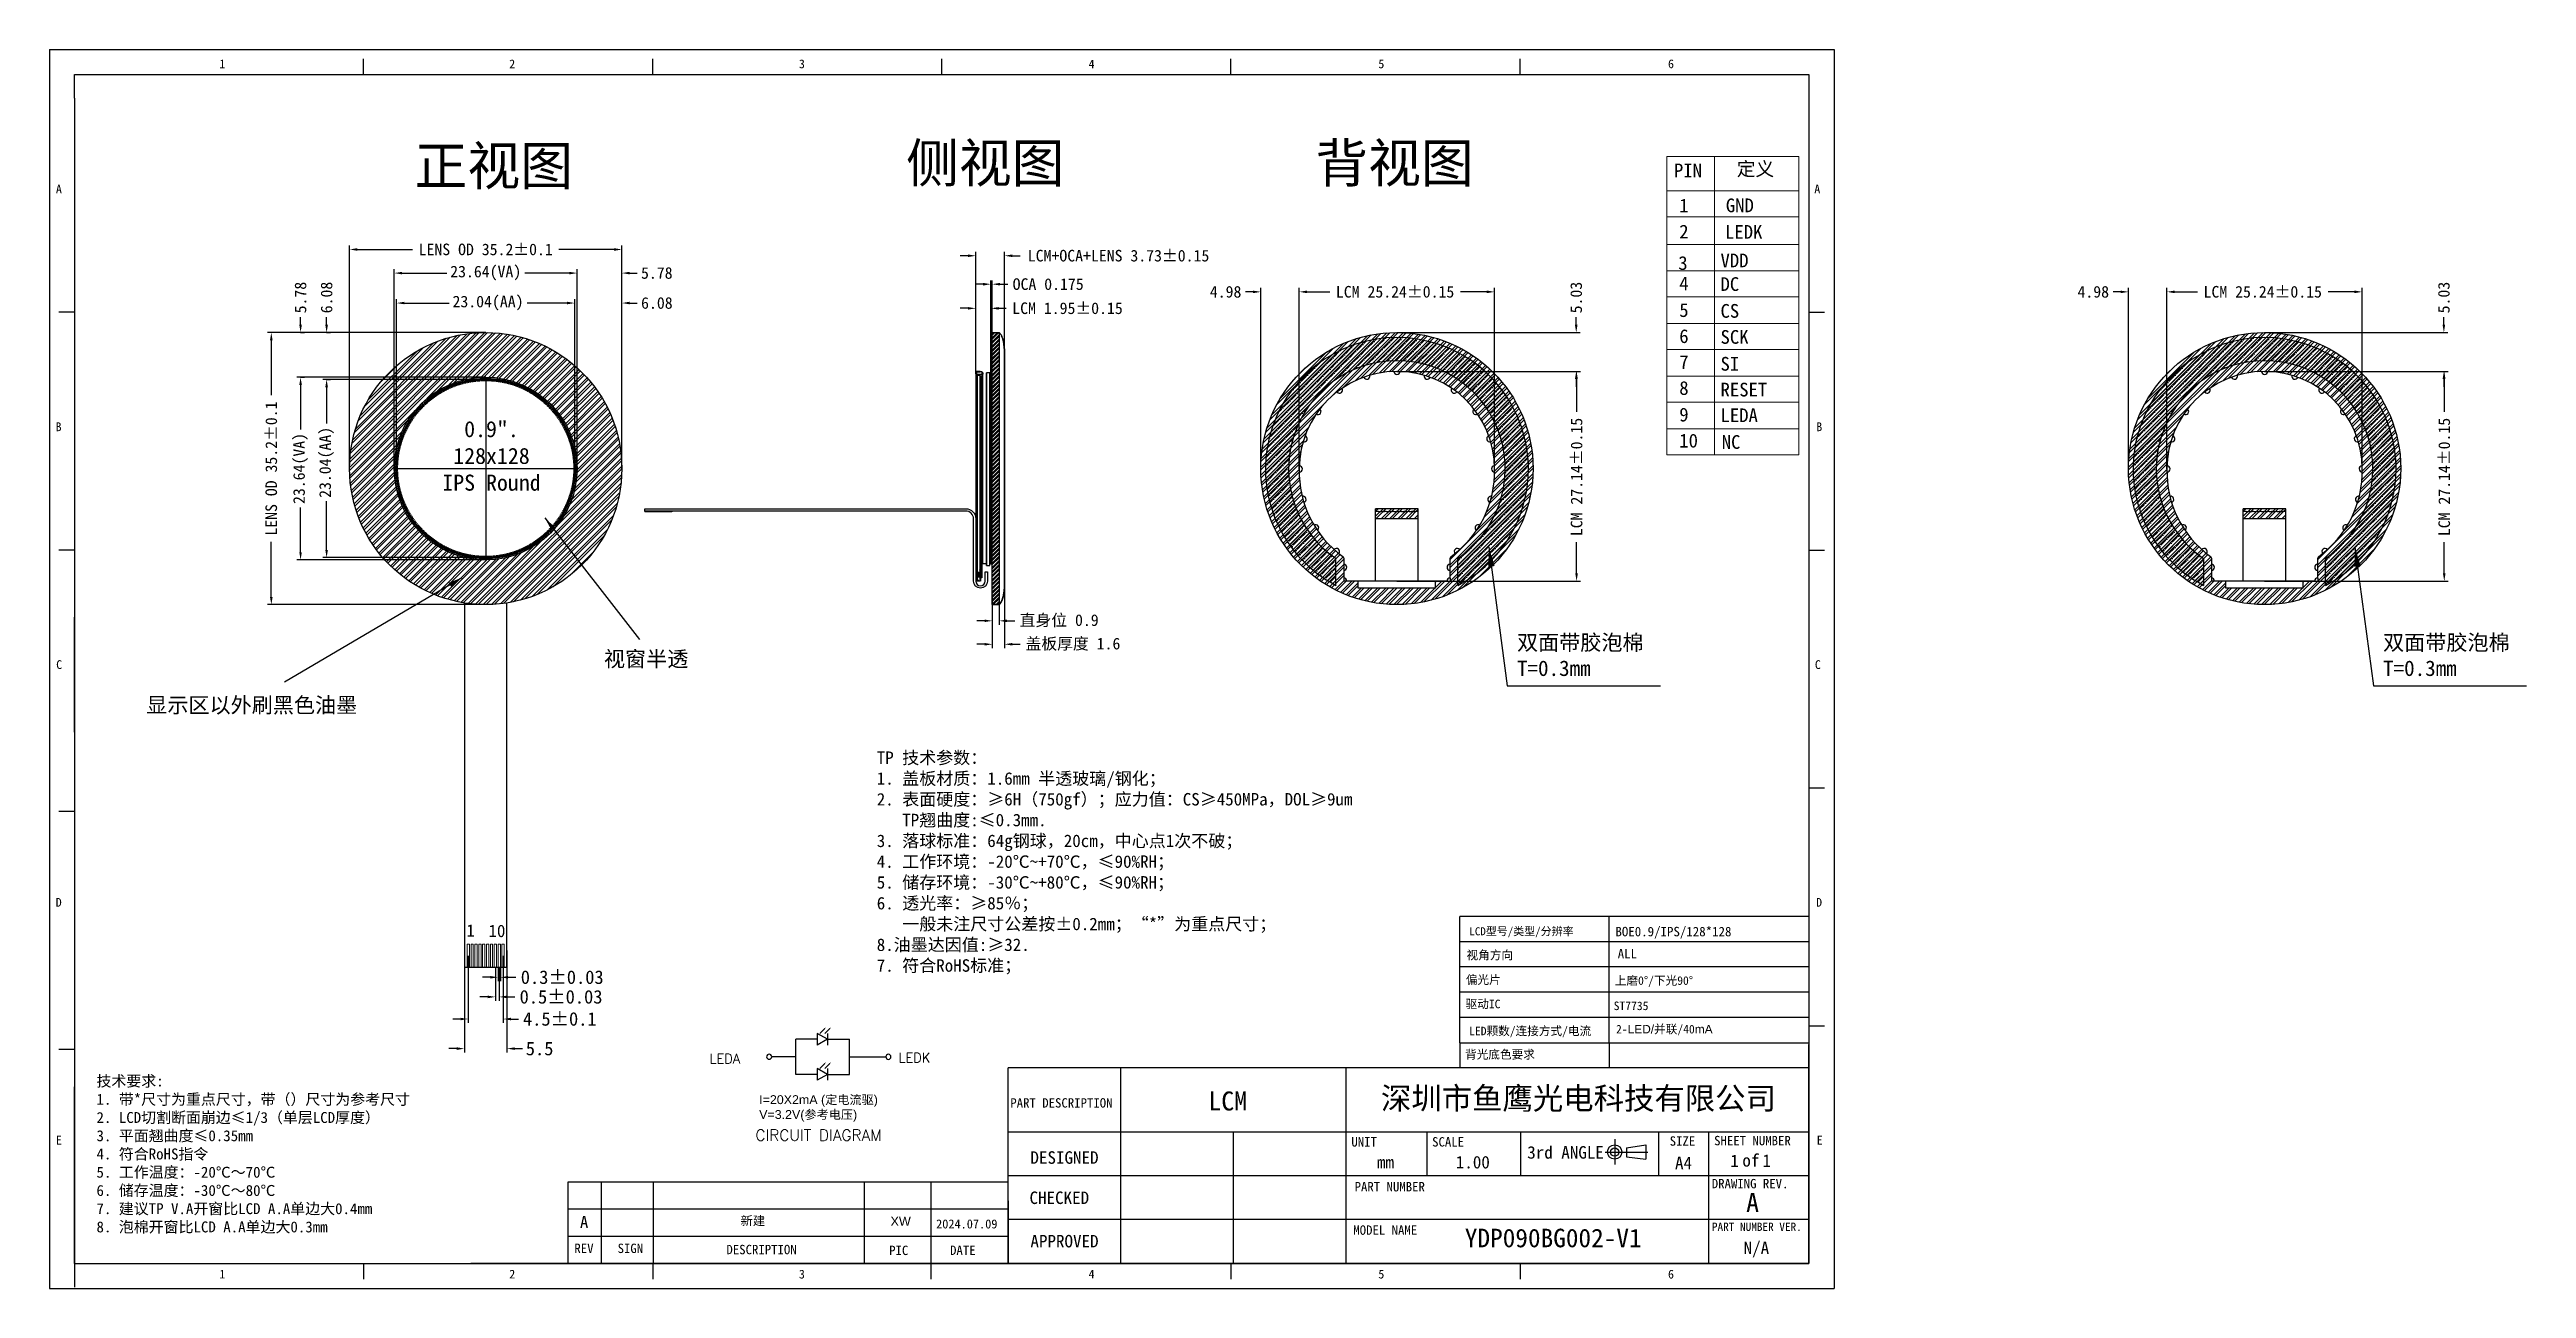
# Model space of a CAD drawing. Header units: inches. Extents: x 228 to 548, y 170 to 330.
import ezdxf
from ezdxf.enums import TextEntityAlignment as Align
from ezdxf.lldxf.tags import DXFTag

# ---------------------------------------------------------------- set-up
doc = ezdxf.new("R2010")
doc.units = ezdxf.units.IN
doc.header["$MEASUREMENT"] = 0
for name, color, linetype in [('02___PRT_ALL_AXES', 7, 'Continuous'), ('06___PRT_ALL_SURFS', 7, 'Continuous'), ('DIM', 4, 'Continuous'), ('FPC-LED', 40, 'Continuous'), ('OBJ-FRAME', 4, 'Continuous'), ('图层 1', 7, 'Continuous'), ('标 注', 3, 'Continuous')]:
    doc.layers.add(name, color=color, linetype=linetype)
for name, color, linetype, lineweight in [('BZ', 8, 'Continuous', 9), ('LAYOUT.drawing', 140, 'Continuous', 100), ('OUTLINE.drawing', 190, 'Continuous', 100)]:
    doc.layers.add(name, color=color, linetype=linetype, lineweight=lineweight)
doc.styles.add('C-E02$0$RT', font='ROMANT.SHX')
doc.styles.add('RD', font='ROMAND.shx', dxfattribs={"width": 0.8})
doc.styles.add('St', font='', dxfattribs={"height": 2})
doc.styles.get("Standard").update_dxf_attribs({"font": ''})
doc.styles.add('宋', font='', dxfattribs={"height": 2})
doc.styles.add('宋体', font='')
doc.styles.add('黑体', font='')
doc.styles.get('St').set_extended_font_data('SimSun')
doc.styles.get('Standard').set_extended_font_data('SimSun')
doc.styles.get('宋').set_extended_font_data('SimSun')
doc.styles.get('宋体').set_extended_font_data('SimSun')
doc.styles.get('黑体').set_extended_font_data('楷体_GB2312')
tags = doc.linetypes.add('CENTER2', pattern=[28.575, 19.05, -3.175, 3.175, -3.175]).pattern_tags.tags
tags[10:11] = [DXFTag(74, 4), DXFTag(75, 0), DXFTag(340, '0'), DXFTag(46, 1.0), DXFTag(50, 0.0), DXFTag(44, 0.0), DXFTag(45, 0.0)]
tags[8:9] = [DXFTag(74, 4), DXFTag(75, 0), DXFTag(340, '0'), DXFTag(46, 1.0), DXFTag(50, 0.0), DXFTag(44, 0.0), DXFTag(45, 0.0)]
tags[6:7] = [DXFTag(74, 4), DXFTag(75, 0), DXFTag(340, '0'), DXFTag(46, 1.0), DXFTag(50, 0.0), DXFTag(44, 0.0), DXFTag(45, 0.0)]
tags[4:5] = [DXFTag(74, 4), DXFTag(75, 0), DXFTag(340, '0'), DXFTag(46, 1.0), DXFTag(50, 0.0), DXFTag(44, 0.0), DXFTag(45, 0.0)]
doc.dimstyles.new('ISO-25', dxfattribs={"dimtxt": 2.5, "dimasz": 2.5, "dimexe": 1.25, "dimexo": 0.625, "dimtad": 1, "dimtxsty": 'Standard', "dimcen": 2.5, "dimadec": 0, "dimazin": 0, "dimtfac": 1, "dimtmove": 0, "dimatfit": 3, "dimfxl": 1, "dimarcsym": 0})
doc.dimstyles.new('STANDARD$0', dxfattribs={"dimscale": 0.5, "dimtxt": 3.5, "dimasz": 2, "dimexe": 1, "dimexo": 0, "dimgap": 1, "dimtad": 0, "dimzin": 9, "dimdsep": 46, "dimtxsty": 'Standard', "dimcen": 0, "dimclrd": 3, "dimclre": 3, "dimclrt": 256, "dimadec": 1, "dimazin": 2, "dimtp": 0.2, "dimtm": 0.2, "dimtfac": 0.5, "dimtofl": 0, "dimtmove": 0, "dimatfit": 0, "dimfxl": 1, "dimarcsym": 0})
doc.dimstyles.new('副本 (2) (2)Standard', dxfattribs={"dimtxt": 1, "dimasz": 1.8, "dimexe": 0.3, "dimexo": 0.3, "dimgap": 0.2, "dimtad": 1, "dimzin": 1, "dimdsep": 46, "dimtxsty": 'Standard', "dimcen": 0, "dimclrd": 3, "dimclre": 3, "dimclrt": 3, "dimadec": 0, "dimazin": 0, "dimtfac": 1, "dimtmove": 0, "dimatfit": 3, "dimfxl": 1, "dimtzin": 0, "dimarcsym": 0})
pattern_1 = [(45, (306.5582, 16.54974), (-0.53033, 0.53033), []), (45, (306.9118, 16.54974), (-0.53033, 0.53033), [])]

msp = doc.modelspace()

# ---------------------------------------------------------------- texts
at = {"color": 4, "linetype": 'Continuous', "style": '宋体'}
for s, height, p in [('1', 1.133, (249.898, 327.493)), ('2', 1.133, (287.371, 327.493)), ('3', 1.133, (324.821, 327.496)), ('4', 1.133, (362.275, 327.483)), ('5', 1.133, (399.739, 327.496)), ('6', 1.133, (437.188, 327.503)), ('A', 1.133, (228.76, 311.319)), ('A', 1.133, (456.101, 311.319)), ('B', 1.133, (228.721, 280.547)), ('B', 1.133, (456.355, 280.547)), ('C', 1.133, (228.796, 249.781)), ('C', 1.133, (456.172, 249.781)), ('D', 1.133, (228.74, 219.029)), ('D', 1.133, (456.336, 219.029)), ('PART DESCRIPTION', 1.21427, (352.153, 193.044)), ('E', 1.133, (228.76, 188.263)), ('UNIT', 1.2143, (396.245, 188.003)), ('SCALE', 1.2143, (406.688, 188.003)), ('SIZE', 1.2143, (437.401, 188.107)), ('SHEET NUMBER', 1.21427, (443.149, 188.166)), ('E', 1.133, (456.424, 188.263)), ('3rd ANGLE', 1.619, (418.983, 186.435)), ('PART NUMBER', 1.21427, (396.668, 182.198)), ('DRAWING REV.', 1.21427, (442.843, 182.6)), ('MODEL NAME', 1.2143, (396.501, 176.585)), ('PART NUMBER VER.', 1.06744, (442.864, 177.088)), ('1', 1.133, (249.898, 170.933)), ('2', 1.133, (287.371, 170.933)), ('3', 1.133, (324.821, 170.93)), ('4', 1.133, (362.275, 170.943)), ('5', 1.133, (399.739, 170.93)), ('6', 1.133, (437.188, 170.923))]:
    msp.add_text(s, height=height, dxfattribs=at).set_placement(p)
at = {"color": 0, "linetype": 'Continuous', "style": '宋体'}
for s, height, rotation, p in [('LCD型号/类型/分辨率', 1.041, 359.99988, (418.245, 215.33)), ('视角方向', 1.1016, 359.99988, (414.151, 212.212)), ('偏光片', 1.1016, 0.00012, (413.302, 209.032)), ('驱动IC', 1.1016, 0.00012, (413.272, 205.896)), ('LED颗数/连接方式/电流', 1.10158, 0.00012, (419.36, 202.396)), ('背光底色要求', 1.1016, 0.00012, (415.464, 199.364))]:
    msp.add_text(s, height=height, rotation=rotation, dxfattribs=at).set_placement(p, align=Align.CENTER)
at = {"color": 1, "linetype": 'Continuous', "style": '宋体'}
for s, height, p in [('LCM ', 2.4589, (381.101, 192.666)), ('A', 2.459, (448.122, 179.512)), ('A', 1.574, (297.056, 177.454))]:
    msp.add_text(s, height=height, dxfattribs=at).set_placement(p, align=Align.CENTER)
at = {"color": 4, "linetype": 'Continuous', "style": '宋体'}
for s, height, p in [('DESIGNED', 1.619, (359.16, 185.769)), ('mm', 1.619, (400.657, 185.169)), ('1.00', 1.619, (411.95, 185.169)), ('A4', 1.619, (439.194, 185.071)), ('1', 1.619, (445.788, 185.339)), ('of', 1.619, (447.902, 185.403)), ('1', 1.619, (449.947, 185.37)), ('CHECKED', 1.619, (358.49, 180.566)), ('APPROVED', 1.619, (359.16, 174.952)), ('REV', 1.2143, (297.035, 174.224)), ('SIGN', 1.2143, (303.032, 174.224)), ('DESCRIPTION', 1.21427, (319.993, 174.071)), ('DATE', 1.2143, (346.016, 173.98)), ('N/A', 1.619, (448.616, 174.082))]:
    msp.add_text(s, height=height, dxfattribs=at).set_placement(p, align=Align.CENTER)
msp.add_text('PIC', height=1.2143, rotation=0.26479, dxfattribs=at).set_placement((337.734, 173.961), align=Align.CENTER)
at = {"color": 0, "ltscale": 0.2, "insert": (285.076, 277.329), "char_height": 2.0768, "width": 24.87452, "attachment_point": 5, "style": '宋体'}
msp.add_mtext('0.9".\\P128x128 \\PIPS Round', dxfattribs=at)
at = {"linetype": 'ByBlock', "char_height": 2, "attachment_point": 1, "style": '宋体'}
for insert in [(417.661, 254.213), (529.635, 254.213)]:
    msp.add_mtext_dynamic_manual_height_columns('{\\C3;双面带胶泡棉\\PT=0.3mm}', width=31.20553, gutter_width=15, heights=[0], dxfattribs=dict(at, insert=insert))
at = {"color": 3, "insert": (299.613, 252.085), "char_height": 2, "attachment_point": 1, "style": '宋'}
msp.add_mtext_dynamic_manual_height_columns('视窗半透', width=33.50467, gutter_width=6.072, heights=[0], dxfattribs=at)
at = {"insert": (240.44, 246.115), "char_height": 2, "attachment_point": 1, "style": '宋体'}
msp.add_mtext_dynamic_manual_height_columns('{\\C3;显示区以外刷黑色油墨}', width=34.01725, gutter_width=1, heights=[0], dxfattribs=at)
at = {"color": 1, "attachment_point": 1, "style": '宋体'}
for s, insert, char_height, width in [('ALL ', (430.684, 213.57), 1.2247, 38.35197), ('2-{\\fArial|b0|i0|c0|p32;LED/}并联/40{\\fArial|b0|i0|c0|p32;mA}', (430.467, 203.738), 1.10225, 14.03761)]:
    msp.add_mtext(s, dxfattribs=dict(at, insert=insert, char_height=char_height, width=width))
at = {"color": 2, "attachment_point": 1}
for s, insert, char_height, width, style in [('{\\fSimSun|b1|i0|c134|p2;\\C4;深圳市鱼鹰光电科技有限公司}', (400.073, 195.682), 2.88, 56.65341, '黑体'), ('{\\C1;新建}', (317.275, 178.987), 1.1659, 28.75083, '宋体'), ('{\\fArial|b0|i0|c0|p34;\\C1;XW}', (336.666, 178.918), 1.16586, 8.58084, '宋体'), ('{\\C1;2024.07.09}', (342.559, 178.573), 1.16586, 8.58084, '宋'), ('\\pi4.28436;{\\C1;YDP090BG002-V1}', (406.632, 177.37), 2.4, 31.12711, '宋体')]:
    msp.add_mtext(s, dxfattribs=dict(at, insert=insert, char_height=char_height, width=width, style=style))
at = {"color": 1, "style": '宋体'}
for tag, p, height in [('BOE0.9/IPS/128*128', (430.387, 215.199), 1.225), ('上磨0°/下光90°', (430.309, 208.923), 1.102), ('ST7735', (430.16, 205.654), 1.102)]:
    msp.add_attdef(tag, p, '', height=height, dxfattribs=at)
at = {"layer": 'BZ', "color": 1, "lineweight": 30, "insert": (319.685, 194.642), "char_height": 1.1509, "width": 16.01269, "attachment_point": 1}
msp.add_mtext('{\\fArial|b0|i0|c0|p32;I=20X2mA (\\fSimSun|b0|i0|c134|p50;定电流驱\\fArial|b0|i0|c0|p32;)\\PV=3.2V(\\fSimSun|b0|i0|c134|p50;参考电压\\fArial|b0|i0|c0|p32;)}', dxfattribs=at)
at = {"layer": 'DIM', "char_height": 5, "width": 21.80898, "attachment_point": 1, "style": '宋体'}
for s, insert in [('{\\fMicrosoft YaHei|b0|i0|c134|p34;\\C7;正视图}', (275.142, 317.384)), ('{\\fMicrosoft YaHei|b0|i0|c134|p34;\\C7;侧视图}', (338.688, 317.738)), ('{\\fMicrosoft YaHei|b0|i0|c134|p34;\\C7;背视图}', (391.598, 317.738))]:
    msp.add_mtext(s, dxfattribs=dict(at, insert=insert))
at = {"layer": 'DIM', "color": 4, "insert": (334.886, 239.114), "char_height": 1.6128, "width": 81.21416, "attachment_point": 1, "style": 'St'}
msp.add_mtext('TP 技术参数：    \\P1. 盖板材质：1.6mm {\\C256;半透玻璃/钢化}；\\P2. {\\C256;表面硬度：\\C1;≥6H（750gf）\\C256;；应力值：\\C1;CS≥450MPa，DOL≥9um\\P   }TP翘曲度:≤0.3mm.\\P3. 落球标准：64g钢球，20cm，中心点1次不破；\\P4. 工作环境：-20℃~+70℃，≤90%RH；\\P5. 储存环境：-30℃~+80℃，≤90%RH；\\P6. 透光率：≥85％；\\P   一般未注尺寸公差按±0.2mm；“{\\C0;*}”为重点尺寸；\\P8.油墨达因值:≥32.\\P7. 符合RoHS标准；', dxfattribs=at)
at = {"layer": 'DIM', "lineweight": 0, "insert": (234.008, 197.186), "char_height": 1.41523, "width": 60.97125, "attachment_point": 1, "style": '宋体'}
msp.add_mtext('{\\C0;技术要求:\\P1. 带*尺寸为重点尺寸，带（）尺寸为参考尺寸\\P2. LCD切割断面崩边≤1/3（单层LCD厚度）\\P3. 平面翘曲度≤0.35mm\\P4. 符合RoHS指令\\P5. 工作温度：-20℃～70℃ \\P6. 储存温度：-30℃～80℃\\P7. 建议TP V.A开窗比LCD A.A单边大0.4mm\\P8. 泡棉开窗比LCD A.A单边大0.3mm}', dxfattribs=at)
at = {"layer": 'FPC-LED', "lineweight": 30, "style": 'RD'}
for s, p in [('LEDA', (313.283, 198.758)), ('LEDK', (337.715, 198.888))]:
    msp.add_text(s, height=1.2283, dxfattribs=at).set_placement(p)
at = {"layer": 'OBJ-FRAME', "color": 4, "lineweight": 30, "style": 'C-E02$0$RT'}
msp.add_text('CIRCUIT DIAGRAM ', height=1.44116, dxfattribs=at).set_placement((319.21, 188.755))
at = {"layer": '图层 1', "color": 1}
for s, p in [('1', (281.837, 215.15)), ('10', (284.696, 215.1))]:
    msp.add_text(s, height=1.6, dxfattribs=at).set_placement(p)
at = {"layer": '图层 1', "color": 7, "attachment_point": 7, "rotation": 0}
for s, insert, char_height in [('\\fSimSun|b0|i0|c0|p34;\\W1;PIN', (437.954, 313.384), 1.77753), ('定义', (446.072, 313.384), 1.7775), ('\\fSimSun|b0|i0|c0|p34;\\W1;GND', (444.661, 308.844), 1.77753), ('\\fSimSun|b0|i0|c0|p34;\\W1;1', (438.642, 308.844), 1.77753), ('\\fSimSun|b0|i0|c0|p34;\\W1;2', (438.642, 305.473), 1.77753), ('{\\fSimSun|b0|i0|c134|p34;LED\\fSimSun|b0|i0|c0|p34;K}', (444.558, 305.438), 1.77753), ('\\fSimSun|b0|i0|c0|p34;\\W1;3', (438.516, 301.382), 1.77753), ('{\\fSimSun|b0|i0|c0|p34;VDD}', (443.973, 301.745), 1.77753), ('\\fSimSun|b0|i0|c0|p34;\\W1;4', (438.642, 298.766), 1.77753), ('\\fSimSun|b0|i0|c0|p34;\\W1;DC', (443.973, 298.662), 1.77753), ('\\fSimSun|b0|i0|c0|p34;\\W1;5', (438.642, 295.292), 1.77753), ('\\fSimSun|b0|i0|c0|p34;\\W1;CS', (443.973, 295.189), 1.77753), ('\\fSimSun|b0|i0|c0|p34;\\W1;6', (438.642, 291.921), 1.77753), ('\\fSimSun|b0|i0|c0|p34;\\W1;SCK', (443.973, 291.818), 1.77753), ('\\fSimSun|b0|i0|c0|p34;\\W1;7', (438.642, 288.584), 1.77753), ('\\fSimSun|b0|i0|c0|p34;\\W1;SI', (443.973, 288.344), 1.77753), ('\\fSimSun|b0|i0|c0|p34;\\W1;8', (438.642, 285.214), 1.77753), ('\\fSimSun|b0|i0|c0|p34;\\W1;RESET', (443.973, 285.008), 1.77753), ('{\\fSimSun|b0|i0|c0|p34;9}', (438.642, 281.774), 1.77753), ('{\\fSimSun|b0|i0|c134|p34;LED\\fSimSun|b0|i0|c0|p34;A}', (443.973, 281.713), 1.77753), ('{\\fSimSun|b0|i0|c0|p34;10}', (438.642, 278.404), 1.77753), ('{\\fSimSun|b0|i0|c0|p34;NC}', (444.129, 278.231), 1.77753)]:
    msp.add_mtext(s, dxfattribs=dict(at, insert=insert, char_height=char_height))

# ---------------------------------------------------------------- blocks, each defined once
blk = doc.blocks.new('THIRD-PROJ_BL0')
at = {"color": 7, "linetype": 'Continuous'}
for p, q in [((255.59, 36.06), (262.41, 36.06)), ((259.04, 36.73), (262.11, 37.22)), ((259.04, 36.73), (259.04, 35.31)), ((262.11, 37.22), (262.11, 34.94)), ((259.04, 35.31), (262.11, 34.94))]:
    blk.add_line(p, q, dxfattribs=at)
at = {"linetype": 'Continuous'}
blk.add_line((257.13, 38.11), (257.13, 34.11), dxfattribs=at)
at = {"color": 7, "linetype": 'Continuous'}
for centre, radius in [((257.13, 36.08), 1.14), ((257.13, 36.06), 0.67)]:
    blk.add_circle(centre, radius, dxfattribs=at)
blk = doc.blocks.new('*D25')
at = {"color": 3, "lineweight": -2, "transparency": 16777216}
for p, q in [((272.81, 275.9), (272.81, 297.62)), ((273.81, 297.12), (279.59, 297.12)), ((294.85, 297.12), (289.67, 297.12)), ((295.85, 275.82), (295.85, 297.62))]:
    blk.add_line(p, q, dxfattribs=at)
at = {"color": 3, "transparency": 16777216}
for points in [[(273.81, 297.29), (273.81, 296.96), (272.81, 297.12)], [(294.85, 297.29), (294.85, 296.96), (295.85, 297.12)]]:
    blk.add_solid(points, dxfattribs=at)
at = {"layer": 'Defpoints', "color": 0, "transparency": 16777216}
for p in [(295.85, 297.12), (272.81, 275.9), (295.85, 275.82)]:
    blk.add_point(p, dxfattribs=at)
at = {"color": 3, "transparency": 16777216, "insert": (284.63, 297.12), "char_height": 1.5, "attachment_point": 5, "style": '宋体'}
blk.add_mtext('23.04(AA)', dxfattribs=at)
blk = doc.blocks.new('*D26')
at = {"color": 3, "lineweight": -2, "transparency": 16777216}
for p, q in [((284.29, 287.23), (263.26, 287.23)), ((263.76, 286.23), (263.76, 281.55)), ((263.76, 265.19), (263.76, 271.48)), ((284.29, 264.19), (263.26, 264.19))]:
    blk.add_line(p, q, dxfattribs=at)
at = {"color": 3, "transparency": 16777216}
for points in [[(263.59, 286.23), (263.93, 286.23), (263.76, 287.23)], [(263.59, 265.19), (263.93, 265.19), (263.76, 264.19)]]:
    blk.add_solid(points, dxfattribs=at)
at = {"layer": 'Defpoints', "color": 0, "transparency": 16777216}
for p in [(284.29, 287.23), (263.76, 264.19), (284.29, 264.19)]:
    blk.add_point(p, dxfattribs=at)
at = {"color": 3, "transparency": 16777216, "insert": (263.76, 276.51), "char_height": 1.5, "attachment_point": 5, "rotation": 90, "style": '宋体'}
blk.add_mtext('23.04(AA)', dxfattribs=at)
blk = doc.blocks.new('*D28')
at = {"color": 3, "lineweight": -2, "transparency": 16777216}
for p, q in [((284.93, 209.9), (283.93, 209.9)), ((285.93, 211.19), (285.93, 209.4)), ((286.23, 211.19), (286.23, 209.4)), ((287.23, 209.9), (288.23, 209.9))]:
    blk.add_line(p, q, dxfattribs=at)
at = {"color": 3, "transparency": 16777216}
for points in [[(284.93, 210.06), (284.93, 209.73), (285.93, 209.9)], [(287.23, 210.06), (287.23, 209.73), (286.23, 209.9)]]:
    blk.add_solid(points, dxfattribs=at)
at = {"layer": 'Defpoints', "color": 0, "transparency": 16777216}
for p in [(285.93, 211.19), (286.23, 211.19), (286.23, 209.9)]:
    blk.add_point(p, dxfattribs=at)
at = {"transparency": 16777216, "insert": (294.22, 209.9), "char_height": 1.75, "attachment_point": 5}
blk.add_mtext('0.3{\\fSimSun|b0|i0|c134|p2;±0.03}', dxfattribs=at)
blk = doc.blocks.new('*D29')
at = {"color": 3, "lineweight": -2, "transparency": 16777216}
for p, q in [((285.58, 211.19), (285.58, 206.86)), ((286.08, 211.19), (286.08, 206.86)), ((284.58, 207.36), (283.58, 207.36)), ((287.08, 207.36), (288.08, 207.36))]:
    blk.add_line(p, q, dxfattribs=at)
at = {"color": 3, "transparency": 16777216}
for points in [[(284.58, 207.53), (284.58, 207.19), (285.58, 207.36)], [(287.08, 207.53), (287.08, 207.19), (286.08, 207.36)]]:
    blk.add_solid(points, dxfattribs=at)
at = {"layer": 'Defpoints', "color": 0, "transparency": 16777216}
for p in [(285.58, 211.19), (286.08, 211.19), (286.08, 207.36)]:
    blk.add_point(p, dxfattribs=at)
at = {"transparency": 16777216, "insert": (294.07, 207.36), "char_height": 1.75, "attachment_point": 5}
blk.add_mtext('0.5{\\fSimSun|b0|i0|c134|p2;±0.03}', dxfattribs=at)
blk = doc.blocks.new('*D27')
at = {"color": 3, "lineweight": -2, "transparency": 16777216}
for p, q in [((282.08, 212.69), (282.08, 204)), ((286.58, 212.69), (286.58, 204)), ((281.08, 204.5), (280.08, 204.5)), ((287.58, 204.5), (288.58, 204.5))]:
    blk.add_line(p, q, dxfattribs=at)
at = {"color": 3, "transparency": 16777216}
for points in [[(281.08, 204.66), (281.08, 204.33), (282.08, 204.5)], [(287.58, 204.66), (287.58, 204.33), (286.58, 204.5)]]:
    blk.add_solid(points, dxfattribs=at)
at = {"layer": 'Defpoints', "color": 0, "transparency": 16777216}
for p in [(282.08, 212.69), (286.58, 212.69), (286.58, 204.5)]:
    blk.add_point(p, dxfattribs=at)
at = {"transparency": 16777216, "insert": (293.91, 204.5), "char_height": 1.75, "attachment_point": 5}
blk.add_mtext('4.5{\\fSimSun|b0|i0|c134|p2;±0.1}', dxfattribs=at)
blk = doc.blocks.new('*D24')
at = {"color": 3, "lineweight": -2, "transparency": 16777216}
for p, q in [((281.58, 213.36), (281.58, 200.17)), ((287.08, 213.36), (287.08, 200.17)), ((280.58, 200.67), (279.58, 200.67)), ((288.08, 200.67), (289.08, 200.67))]:
    blk.add_line(p, q, dxfattribs=at)
at = {"color": 3, "transparency": 16777216}
for points in [[(280.58, 200.84), (280.58, 200.5), (281.58, 200.67)], [(288.08, 200.84), (288.08, 200.5), (287.08, 200.67)]]:
    blk.add_solid(points, dxfattribs=at)
at = {"layer": 'Defpoints', "color": 0, "transparency": 16777216}
for p in [(281.58, 213.36), (287.08, 213.36), (287.08, 200.67)]:
    blk.add_point(p, dxfattribs=at)
at = {"transparency": 16777216, "insert": (291.3, 200.67), "char_height": 1.75, "attachment_point": 5}
blk.add_mtext('5.5', dxfattribs=at)
blk = doc.blocks.new('*D30')
at = {"color": 3, "lineweight": -2, "transparency": 16777216}
for p, q in [((272.51, 275.71), (272.51, 301.5)), ((296.15, 275.71), (296.15, 301.5)), ((273.51, 301), (279.29, 301)), ((295.15, 301), (289.37, 301))]:
    blk.add_line(p, q, dxfattribs=at)
at = {"color": 3, "transparency": 16777216}
for points in [[(273.51, 301.16), (273.51, 300.83), (272.51, 301)], [(295.15, 301.16), (295.15, 300.83), (296.15, 301)]]:
    blk.add_solid(points, dxfattribs=at)
at = {"layer": 'Defpoints', "color": 0, "transparency": 16777216}
for p in [(296.15, 301), (272.51, 275.71), (296.15, 275.71)]:
    blk.add_point(p, dxfattribs=at)
at = {"color": 3, "transparency": 16777216, "insert": (284.33, 301), "char_height": 1.5, "attachment_point": 5, "style": '宋体'}
blk.add_mtext('23.64(VA)', dxfattribs=at)
blk = doc.blocks.new('*D31')
at = {"color": 3, "lineweight": -2, "transparency": 16777216}
for p, q in [((266.73, 275.71), (266.73, 304.55)), ((301.93, 275.71), (301.93, 304.55)), ((267.73, 304.05), (274.85, 304.05)), ((300.93, 304.05), (293.8, 304.05))]:
    blk.add_line(p, q, dxfattribs=at)
at = {"color": 3, "transparency": 16777216}
for points in [[(267.73, 304.22), (267.73, 303.88), (266.73, 304.05)], [(300.93, 304.22), (300.93, 303.88), (301.93, 304.05)]]:
    blk.add_solid(points, dxfattribs=at)
at = {"layer": 'Defpoints', "color": 0, "transparency": 16777216}
for p in [(301.93, 304.05), (266.73, 275.71), (301.93, 275.71)]:
    blk.add_point(p, dxfattribs=at)
at = {"color": 3, "transparency": 16777216, "insert": (284.33, 304.05), "char_height": 1.5, "attachment_point": 5, "style": '宋体'}
blk.add_mtext('LENS OD 35.2%%P0.1', dxfattribs=at)
blk = doc.blocks.new('*D32')
at = {"color": 3, "lineweight": -2, "transparency": 16777216}
for p, q in [((284.33, 287.53), (259.89, 287.53)), ((260.39, 286.53), (260.39, 280.76)), ((260.39, 264.89), (260.39, 270.68)), ((284.33, 263.89), (259.89, 263.89))]:
    blk.add_line(p, q, dxfattribs=at)
at = {"color": 3, "transparency": 16777216}
for points in [[(260.23, 286.53), (260.56, 286.53), (260.39, 287.53)], [(260.23, 264.89), (260.56, 264.89), (260.39, 263.89)]]:
    blk.add_solid(points, dxfattribs=at)
at = {"layer": 'Defpoints', "color": 0, "transparency": 16777216}
for p in [(284.33, 287.53), (260.39, 263.89), (284.33, 263.89)]:
    blk.add_point(p, dxfattribs=at)
at = {"color": 3, "transparency": 16777216, "insert": (260.39, 275.72), "char_height": 1.5, "attachment_point": 5, "rotation": 90, "style": '宋体'}
blk.add_mtext('23.64(VA)', dxfattribs=at)
blk = doc.blocks.new('*D33')
at = {"color": 3, "lineweight": -2, "transparency": 16777216}
for p, q in [((284.33, 293.31), (256.11, 293.31)), ((256.61, 292.31), (256.61, 285.19)), ((256.61, 259.11), (256.61, 266.24)), ((284.33, 258.11), (256.11, 258.11))]:
    blk.add_line(p, q, dxfattribs=at)
at = {"color": 3, "transparency": 16777216}
for points in [[(256.44, 292.31), (256.78, 292.31), (256.61, 293.31)], [(256.44, 259.11), (256.78, 259.11), (256.61, 258.11)]]:
    blk.add_solid(points, dxfattribs=at)
at = {"layer": 'Defpoints', "color": 0, "transparency": 16777216}
for p in [(284.33, 293.31), (256.61, 258.11), (284.33, 258.11)]:
    blk.add_point(p, dxfattribs=at)
at = {"color": 3, "transparency": 16777216, "insert": (256.61, 275.71), "char_height": 1.5, "attachment_point": 5, "rotation": 90, "style": '宋体'}
blk.add_mtext('LENS OD 35.2%%P0.1', dxfattribs=at)
blk = doc.blocks.new('*D34')
at = {"color": 3, "lineweight": -2, "transparency": 16777216}
for p, q in [((346.69, 296.44), (345.69, 296.44)), ((347.69, 287.96), (347.69, 296.94)), ((349.64, 287.96), (349.64, 296.94)), ((350.64, 296.44), (351.64, 296.44))]:
    blk.add_line(p, q, dxfattribs=at)
at = {"color": 3, "transparency": 16777216}
for points in [[(346.69, 296.6), (346.69, 296.27), (347.69, 296.44)], [(350.64, 296.6), (350.64, 296.27), (349.64, 296.44)]]:
    blk.add_solid(points, dxfattribs=at)
at = {"layer": 'Defpoints', "color": 0, "transparency": 16777216}
for p in [(347.69, 296.44), (347.69, 287.96), (349.64, 287.96)]:
    blk.add_point(p, dxfattribs=at)
at = {"color": 3, "transparency": 16777216, "insert": (359.55, 296.44), "char_height": 1.5, "attachment_point": 5, "style": '宋体'}
blk.add_mtext('LCM 1.95%%P0.15', dxfattribs=at)
blk = doc.blocks.new('*D35')
at = {"color": 3, "lineweight": -2, "transparency": 16777216}
for p, q in [((348.64, 299.56), (347.64, 299.56)), ((349.64, 288.16), (349.64, 300.06)), ((349.82, 293.31), (349.82, 300.06)), ((350.82, 299.56), (351.82, 299.56))]:
    blk.add_line(p, q, dxfattribs=at)
at = {"color": 3, "transparency": 16777216}
for points in [[(348.64, 299.73), (348.64, 299.39), (349.64, 299.56)], [(350.82, 299.73), (350.82, 299.39), (349.82, 299.56)]]:
    blk.add_solid(points, dxfattribs=at)
at = {"layer": 'Defpoints', "color": 0, "transparency": 16777216}
for p in [(349.82, 299.56), (349.82, 293.31), (349.64, 288.16)]:
    blk.add_point(p, dxfattribs=at)
at = {"color": 3, "transparency": 16777216, "insert": (357.05, 299.56), "char_height": 1.5, "attachment_point": 5, "style": '宋体'}
blk.add_mtext('OCA 0.175', dxfattribs=at)
blk = doc.blocks.new('*D36')
at = {"color": 3, "lineweight": -2, "transparency": 16777216}
for p, q in [((349.82, 258.11), (349.82, 255.51)), ((350.72, 258.45), (350.72, 255.51)), ((348.82, 256.01), (347.82, 256.01)), ((351.72, 256.01), (352.72, 256.01))]:
    blk.add_line(p, q, dxfattribs=at)
at = {"color": 3, "transparency": 16777216}
for points in [[(348.82, 256.18), (348.82, 255.85), (349.82, 256.01)], [(351.72, 256.18), (351.72, 255.85), (350.72, 256.01)]]:
    blk.add_solid(points, dxfattribs=at)
at = {"layer": 'Defpoints', "color": 0, "transparency": 16777216}
for p in [(349.82, 258.11), (350.72, 258.45), (350.72, 256.01)]:
    blk.add_point(p, dxfattribs=at)
at = {"color": 3, "transparency": 16777216, "insert": (358.47, 256.01), "char_height": 1.5, "attachment_point": 5, "style": '宋体'}
blk.add_mtext('直身位 0.9', dxfattribs=at)
blk = doc.blocks.new('*D37')
at = {"color": 3, "lineweight": -2, "transparency": 16777216}
for p, q in [((351.42, 263.66), (351.42, 252.48)), ((349.82, 259.41), (349.82, 252.48)), ((348.82, 252.98), (347.82, 252.98)), ((352.42, 252.98), (353.42, 252.98))]:
    blk.add_line(p, q, dxfattribs=at)
at = {"color": 3, "transparency": 16777216}
for points in [[(348.82, 253.15), (348.82, 252.81), (349.82, 252.98)], [(352.42, 253.15), (352.42, 252.81), (351.42, 252.98)]]:
    blk.add_solid(points, dxfattribs=at)
at = {"layer": 'Defpoints', "color": 0, "transparency": 16777216}
for p in [(351.42, 263.66), (349.82, 259.41), (351.42, 252.98)]:
    blk.add_point(p, dxfattribs=at)
at = {"color": 3, "transparency": 16777216, "insert": (360.25, 252.98), "char_height": 1.5, "attachment_point": 5, "style": '宋体'}
blk.add_mtext('盖板厚度 1.6', dxfattribs=at)
blk = doc.blocks.new('*D38')
at = {"color": 3, "lineweight": -2, "transparency": 16777216}
for p, q in [((346.69, 303.24), (345.69, 303.24)), ((347.69, 288.28), (347.69, 303.74)), ((351.42, 288.28), (351.42, 303.74)), ((352.42, 303.24), (353.42, 303.24))]:
    blk.add_line(p, q, dxfattribs=at)
at = {"color": 3, "transparency": 16777216}
for points in [[(346.69, 303.41), (346.69, 303.07), (347.69, 303.24)], [(352.42, 303.41), (352.42, 303.07), (351.42, 303.24)]]:
    blk.add_solid(points, dxfattribs=at)
at = {"layer": 'Defpoints', "color": 0, "transparency": 16777216}
for p in [(351.42, 303.24), (347.69, 288.28), (351.42, 288.28)]:
    blk.add_point(p, dxfattribs=at)
at = {"color": 3, "transparency": 16777216, "insert": (366.15, 303.24), "char_height": 1.5, "attachment_point": 5, "style": '宋体'}
blk.add_mtext('LCM+OCA+LENS 3.73%%P0.15', dxfattribs=at)
blk = doc.blocks.new('*D39')
at = {"color": 3, "lineweight": -2, "transparency": 16777216}
for p, q in [((389.52, 275.66), (389.52, 299.07)), ((390.52, 298.57), (393.46, 298.57)), ((413.76, 298.57), (410.35, 298.57)), ((414.76, 275.66), (414.76, 299.07))]:
    blk.add_line(p, q, dxfattribs=at)
at = {"color": 3, "transparency": 16777216}
for points in [[(390.52, 298.74), (390.52, 298.4), (389.52, 298.57)], [(413.76, 298.74), (413.76, 298.4), (414.76, 298.57)]]:
    blk.add_solid(points, dxfattribs=at)
at = {"layer": 'Defpoints', "color": 0, "transparency": 16777216}
for p in [(414.76, 298.57), (389.52, 275.66), (414.76, 275.66)]:
    blk.add_point(p, dxfattribs=at)
at = {"color": 3, "transparency": 16777216, "insert": (401.9, 298.57), "char_height": 1.5, "attachment_point": 5, "style": '宋体'}
blk.add_mtext('LCM 25.24%%P0.15', dxfattribs=at)
blk = doc.blocks.new('*D40')
at = {"color": 3, "lineweight": -2, "transparency": 16777216}
for p, q in [((402.14, 288.28), (425.87, 288.28)), ((425.37, 287.28), (425.37, 283.07)), ((425.37, 262.14), (425.37, 266.18)), ((402.14, 261.14), (425.87, 261.14))]:
    blk.add_line(p, q, dxfattribs=at)
at = {"color": 3, "transparency": 16777216}
for points in [[(425.2, 287.28), (425.53, 287.28), (425.37, 288.28)], [(425.2, 262.14), (425.53, 262.14), (425.37, 261.14)]]:
    blk.add_solid(points, dxfattribs=at)
at = {"layer": 'Defpoints', "color": 0, "transparency": 16777216}
for p in [(402.14, 288.28), (402.14, 261.14), (425.37, 261.14)]:
    blk.add_point(p, dxfattribs=at)
at = {"color": 3, "transparency": 16777216, "insert": (425.37, 274.62), "char_height": 1.5, "attachment_point": 5, "rotation": 90, "style": '宋体'}
blk.add_mtext('LCM 27.14%%P0.15', dxfattribs=at)
blk = doc.blocks.new('*D41')
at = {"color": 3, "lineweight": -2, "transparency": 16777216}
for p, q in [((425.32, 294.31), (425.32, 295.31)), ((402.14, 293.31), (425.82, 293.31)), ((402.14, 288.28), (425.82, 288.28)), ((425.32, 287.28), (425.32, 286.28))]:
    blk.add_line(p, q, dxfattribs=at)
at = {"color": 3, "transparency": 16777216}
for points in [[(425.15, 294.31), (425.49, 294.31), (425.32, 293.31)], [(425.15, 287.28), (425.49, 287.28), (425.32, 288.28)]]:
    blk.add_solid(points, dxfattribs=at)
at = {"layer": 'Defpoints', "color": 0, "transparency": 16777216}
for p in [(402.14, 293.31), (425.32, 293.31), (402.14, 288.28)]:
    blk.add_point(p, dxfattribs=at)
at = {"color": 3, "transparency": 16777216, "insert": (425.32, 297.83), "char_height": 1.5, "attachment_point": 5, "rotation": 90, "style": '宋体'}
blk.add_mtext('5.03', dxfattribs=at)
blk = doc.blocks.new('*D42')
at = {"color": 3, "lineweight": -2, "transparency": 16777216}
for p, q in [((383.54, 298.57), (382.54, 298.57)), ((384.54, 275.64), (384.54, 299.07)), ((389.52, 275.66), (389.52, 299.07)), ((390.52, 298.57), (391.52, 298.57))]:
    blk.add_line(p, q, dxfattribs=at)
at = {"color": 3, "transparency": 16777216}
for points in [[(383.54, 298.73), (383.54, 298.4), (384.54, 298.57)], [(390.52, 298.73), (390.52, 298.4), (389.52, 298.57)]]:
    blk.add_solid(points, dxfattribs=at)
at = {"layer": 'Defpoints', "color": 0, "transparency": 16777216}
for p in [(384.54, 298.57), (384.54, 275.64), (389.52, 275.66)]:
    blk.add_point(p, dxfattribs=at)
at = {"color": 3, "transparency": 16777216, "insert": (379.99, 298.57), "char_height": 1.5, "attachment_point": 5, "style": '宋体'}
blk.add_mtext('4.98', dxfattribs=at)
blk = doc.blocks.new('*D43')
at = {"color": 3, "lineweight": -2, "transparency": 16777216}
for p, q in [((294.85, 297.12), (293.85, 297.12)), ((295.85, 297.12), (295.85, 297.62)), ((301.93, 297.12), (301.93, 297.62)), ((302.93, 297.12), (303.93, 297.12))]:
    blk.add_line(p, q, dxfattribs=at)
at = {"color": 3, "transparency": 16777216}
for points in [[(294.85, 297.29), (294.85, 296.96), (295.85, 297.12)], [(302.93, 297.29), (302.93, 296.96), (301.93, 297.12)]]:
    blk.add_solid(points, dxfattribs=at)
at = {"layer": 'Defpoints', "color": 0, "transparency": 16777216}
for p in [(295.85, 297.12), (301.93, 297.12), (301.93, 297.12)]:
    blk.add_point(p, dxfattribs=at)
at = {"color": 3, "transparency": 16777216, "insert": (306.46, 297.12), "char_height": 1.5, "attachment_point": 5, "style": '宋体'}
blk.add_mtext('6.08', dxfattribs=at)
blk = doc.blocks.new('*D44')
at = {"color": 3, "lineweight": -2, "transparency": 16777216}
for p, q in [((296.15, 301), (296.15, 301.5)), ((301.93, 301), (301.93, 301.5)), ((295.15, 301), (294.15, 301)), ((302.93, 301), (303.93, 301))]:
    blk.add_line(p, q, dxfattribs=at)
at = {"color": 3, "transparency": 16777216}
for points in [[(295.15, 301.16), (295.15, 300.83), (296.15, 301)], [(302.93, 301.16), (302.93, 300.83), (301.93, 301)]]:
    blk.add_solid(points, dxfattribs=at)
at = {"layer": 'Defpoints', "color": 0, "transparency": 16777216}
for p in [(296.15, 301), (301.93, 301), (301.93, 301)]:
    blk.add_point(p, dxfattribs=at)
at = {"color": 3, "transparency": 16777216, "insert": (306.45, 301), "char_height": 1.5, "attachment_point": 5, "style": '宋体'}
blk.add_mtext('5.78', dxfattribs=at)
blk = doc.blocks.new('*D45')
at = {"color": 3, "lineweight": -2, "transparency": 16777216}
for p, q in [((263.76, 294.31), (263.76, 295.31)), ((263.76, 293.31), (264.26, 293.31)), ((263.76, 287.23), (264.26, 287.23)), ((263.76, 286.23), (263.76, 285.23))]:
    blk.add_line(p, q, dxfattribs=at)
at = {"color": 3, "transparency": 16777216}
for points in [[(263.59, 294.31), (263.93, 294.31), (263.76, 293.31)], [(263.59, 286.23), (263.93, 286.23), (263.76, 287.23)]]:
    blk.add_solid(points, dxfattribs=at)
at = {"layer": 'Defpoints', "color": 0, "transparency": 16777216}
for p in [(263.76, 293.31), (263.76, 293.31), (263.76, 287.23)]:
    blk.add_point(p, dxfattribs=at)
at = {"color": 3, "transparency": 16777216, "insert": (263.76, 297.84), "char_height": 1.5, "attachment_point": 5, "rotation": 90, "style": '宋体'}
blk.add_mtext('6.08', dxfattribs=at)
blk = doc.blocks.new('*D46')
at = {"color": 3, "lineweight": -2, "transparency": 16777216}
for p, q in [((260.39, 294.31), (260.39, 295.31)), ((260.39, 293.31), (260.89, 293.31)), ((260.39, 287.53), (260.89, 287.53)), ((260.39, 286.53), (260.39, 285.53))]:
    blk.add_line(p, q, dxfattribs=at)
at = {"color": 3, "transparency": 16777216}
for points in [[(260.23, 294.31), (260.56, 294.31), (260.39, 293.31)], [(260.23, 286.53), (260.56, 286.53), (260.39, 287.53)]]:
    blk.add_solid(points, dxfattribs=at)
at = {"layer": 'Defpoints', "color": 0, "transparency": 16777216}
for p in [(260.39, 293.31), (260.39, 293.31), (260.39, 287.53)]:
    blk.add_point(p, dxfattribs=at)
at = {"color": 3, "transparency": 16777216, "insert": (260.39, 297.83), "char_height": 1.5, "attachment_point": 5, "rotation": 90, "style": '宋体'}
blk.add_mtext('5.78', dxfattribs=at)
blk = doc.blocks.new('*D47')
at = {"color": 3, "lineweight": -2, "transparency": 16777216}
for p, q in [((501.7, 275.66), (501.7, 299.07)), ((502.7, 298.57), (505.64, 298.57)), ((525.94, 298.57), (522.53, 298.57)), ((526.94, 275.66), (526.94, 299.07))]:
    blk.add_line(p, q, dxfattribs=at)
at = {"color": 3, "transparency": 16777216}
for points in [[(502.7, 298.74), (502.7, 298.4), (501.7, 298.57)], [(525.94, 298.74), (525.94, 298.4), (526.94, 298.57)]]:
    blk.add_solid(points, dxfattribs=at)
at = {"layer": 'Defpoints', "color": 0, "transparency": 16777216}
for p in [(526.94, 298.57), (501.7, 275.66), (526.94, 275.66)]:
    blk.add_point(p, dxfattribs=at)
at = {"color": 3, "transparency": 16777216, "insert": (514.08, 298.57), "char_height": 1.5, "attachment_point": 5, "style": '宋体'}
blk.add_mtext('LCM 25.24%%P0.15', dxfattribs=at)
blk = doc.blocks.new('*D48')
at = {"color": 3, "lineweight": -2, "transparency": 16777216}
for p, q in [((514.32, 288.28), (538.05, 288.28)), ((537.55, 287.28), (537.55, 283.07)), ((537.55, 262.14), (537.55, 266.18)), ((514.32, 261.14), (538.05, 261.14))]:
    blk.add_line(p, q, dxfattribs=at)
at = {"color": 3, "transparency": 16777216}
for points in [[(537.38, 287.28), (537.71, 287.28), (537.55, 288.28)], [(537.38, 262.14), (537.71, 262.14), (537.55, 261.14)]]:
    blk.add_solid(points, dxfattribs=at)
at = {"layer": 'Defpoints', "color": 0, "transparency": 16777216}
for p in [(514.32, 288.28), (514.32, 261.14), (537.55, 261.14)]:
    blk.add_point(p, dxfattribs=at)
at = {"color": 3, "transparency": 16777216, "insert": (537.55, 274.62), "char_height": 1.5, "attachment_point": 5, "rotation": 90, "style": '宋体'}
blk.add_mtext('LCM 27.14%%P0.15', dxfattribs=at)
blk = doc.blocks.new('*D49')
at = {"color": 3, "lineweight": -2, "transparency": 16777216}
for p, q in [((537.5, 294.31), (537.5, 295.31)), ((514.32, 293.31), (538, 293.31)), ((514.32, 288.28), (538, 288.28)), ((537.5, 287.28), (537.5, 286.28))]:
    blk.add_line(p, q, dxfattribs=at)
at = {"color": 3, "transparency": 16777216}
for points in [[(537.33, 294.31), (537.66, 294.31), (537.5, 293.31)], [(537.33, 287.28), (537.66, 287.28), (537.5, 288.28)]]:
    blk.add_solid(points, dxfattribs=at)
at = {"layer": 'Defpoints', "color": 0, "transparency": 16777216}
for p in [(514.32, 293.31), (537.5, 293.31), (514.32, 288.28)]:
    blk.add_point(p, dxfattribs=at)
at = {"color": 3, "transparency": 16777216, "insert": (537.5, 297.83), "char_height": 1.5, "attachment_point": 5, "rotation": 90, "style": '宋体'}
blk.add_mtext('5.03', dxfattribs=at)
blk = doc.blocks.new('*D50')
at = {"color": 3, "lineweight": -2, "transparency": 16777216}
for p, q in [((495.72, 298.57), (494.72, 298.57)), ((496.72, 275.64), (496.72, 299.07)), ((501.7, 275.66), (501.7, 299.07)), ((502.7, 298.57), (503.7, 298.57))]:
    blk.add_line(p, q, dxfattribs=at)
at = {"color": 3, "transparency": 16777216}
for points in [[(495.72, 298.73), (495.72, 298.4), (496.72, 298.57)], [(502.7, 298.73), (502.7, 298.4), (501.7, 298.57)]]:
    blk.add_solid(points, dxfattribs=at)
at = {"layer": 'Defpoints', "color": 0, "transparency": 16777216}
for p in [(496.72, 298.57), (496.72, 275.64), (501.7, 275.66)]:
    blk.add_point(p, dxfattribs=at)
at = {"color": 3, "transparency": 16777216, "insert": (492.17, 298.57), "char_height": 1.5, "attachment_point": 5, "style": '宋体'}
blk.add_mtext('4.98', dxfattribs=at)

# ---------------------------------------------------------------- dimensions: what is measured, and where the dimension line sits
at = {"color": 32}
for base, p1, p2, text, override, picture, middle in [((301.929, 304.05), (266.729, 275.712), (301.929, 275.712), 'LENS OD <>%%P0.1', {"dimtxt": 3, "dimtxsty": '宋体', "dimclrt": 3}, '*D31', (284.329, 304.05)), ((351.418796908, 303.240805972), (347.693796908, 288.28169132), (351.418796908, 288.28169132), 'LCM+OCA+LENS <>%%P0.15', {"dimtxt": 3, "dimtxsty": '宋体', "dimclrt": 3}, '*D38', (366.15343378, 303.240805972)), ((296.149, 300.998), (272.509, 275.712), (296.149, 275.712), '<>(VA)', {"dimtxt": 3, "dimtxsty": '宋体', "dimclrt": 3}, '*D30', (284.329, 300.998)), ((351.419, 252.98), (349.819, 259.408), (351.419, 263.658), '盖板厚度 <>', {"dimtxt": 3, "dimtxsty": '宋体', "dimclrt": 3}, '*D37', (360.254, 252.98)), ((350.719, 256.014), (349.819, 258.112), (350.719, 258.445), '直身位 <>', {"dimtxt": 3, "dimtxsty": '宋体', "dimclrt": 3}, '*D36', (358.473, 256.014)), ((286.579, 204.498), (282.079, 212.692), (286.579, 212.692), '<>{\\fSimSun|b0|i0|c134|p2;±0.1}', {"dimtxsty": 'Standard'}, '*D27', (293.913, 204.498)), ((286.079, 207.36), (285.579, 211.194), (286.079, 211.194), '<>{\\fSimSun|b0|i0|c134|p2;±0.03}', {"dimtxsty": 'Standard'}, '*D29', (294.073, 207.36)), ((286.229, 209.895), (285.929, 211.194), (286.229, 211.194), '<>{\\fSimSun|b0|i0|c134|p2;±0.03}', {"dimtxsty": 'Standard'}, '*D28', (294.223, 209.895))]:
    dim = msp.add_linear_dim(base=base, p1=p1, p2=p2, text=text, dimstyle='STANDARD$0', override=override, dxfattribs=at)
    dim.commit()
    dim.dimension.update_dxf_attribs({"geometry": picture, "text_midpoint": middle})
for base, p1, p2, picture, middle in [((301.929, 300.998), (296.149, 300.998), (301.929, 300.998), '*D44', (306.449, 300.998)), ((301.929, 297.124), (295.848, 297.124), (301.929, 297.124), '*D43', (306.461, 297.124)), ((384.539, 298.566), (389.519, 275.662), (384.539, 275.642), '*D42', (379.994, 298.566)), ((496.717, 298.566), (501.697, 275.662), (496.717, 275.642), '*D50', (492.172, 298.566))]:
    dim = msp.add_linear_dim(base=base, p1=p1, p2=p2, dimstyle='STANDARD$0', override={"dimtxt": 3, "dimtxsty": '宋体', "dimclrt": 3}, dxfattribs=at)
    dim.commit()
    dim.dimension.update_dxf_attribs({"geometry": picture, "text_midpoint": middle})
for base, p1, p2, text, picture, middle in [((349.825, 299.561), (349.644, 288.155), (349.825, 293.312), 'OCA 0.175', '*D35', (357.047, 299.561)), ((295.848, 297.124), (272.81, 275.896), (295.848, 275.824), '<>(AA)', '*D25', (284.632, 297.124)), ((414.759, 298.57), (389.519, 275.662), (414.759, 275.662), 'LCM <>%%P0.15', '*D39', (401.904, 298.57)), ((526.937, 298.57), (501.697, 275.662), (526.937, 275.662), 'LCM <>%%P0.15', '*D47', (514.082, 298.57))]:
    dim = msp.add_linear_dim(base=base, p1=p1, p2=p2, text=text, dimstyle='STANDARD$0', override={"dimtxt": 3, "dimtxsty": '宋体', "dimclrt": 3}, dxfattribs=at)
    dim.commit()
    dim.dimension.update_dxf_attribs({"geometry": picture, "text_midpoint": middle, "dimtype": 160})
for base, p1, p2, picture, middle in [((260.395, 293.312), (260.395, 287.532), (260.395, 293.312), '*D46', (260.395, 297.831)), ((263.761, 293.312), (263.761, 287.235), (263.761, 293.312), '*D45', (263.761, 297.844)), ((425.319, 293.312), (402.139, 288.282), (402.139, 293.312), '*D41', (425.319, 297.827)), ((537.498, 293.312), (514.317, 288.282), (514.317, 293.312), '*D49', (537.498, 297.827))]:
    dim = msp.add_linear_dim(base=base, p1=p1, p2=p2, angle=90, dimstyle='STANDARD$0', override={"dimtxt": 3, "dimtxsty": '宋体', "dimclrt": 3}, dxfattribs=at)
    dim.commit()
    dim.dimension.update_dxf_attribs({"geometry": picture, "text_midpoint": middle})
for base, p1, p2, angle, text, picture, middle in [((347.694, 296.436), (349.644, 287.962), (347.694, 287.962), 180, 'LCM <>%%P0.15', '*D34', (359.552, 296.436)), ((425.368, 261.142), (402.139, 288.282), (402.139, 261.142), 90, 'LCM <>%%P0.15', '*D40', (425.368, 274.624)), ((537.546, 261.142), (514.317, 288.282), (514.317, 261.142), 90, 'LCM <>%%P0.15', '*D48', (537.546, 274.624)), ((260.395, 263.892), (284.329, 287.532), (284.329, 263.892), 90, '<>(VA)', '*D32', (260.395, 275.72)), ((263.761, 264.195), (284.292, 287.235), (284.292, 264.195), 90, '<>(AA)', '*D26', (263.761, 276.514))]:
    dim = msp.add_linear_dim(base=base, p1=p1, p2=p2, angle=angle, text=text, dimstyle='STANDARD$0', override={"dimtxt": 3, "dimtxsty": '宋体', "dimclrt": 3}, dxfattribs=at)
    dim.commit()
    dim.dimension.update_dxf_attribs({"geometry": picture, "text_midpoint": middle, "dimtype": 160})
dim = msp.add_linear_dim(base=(256.611, 258.112), p1=(284.329, 293.312), p2=(284.329, 258.112), angle=90, text='LENS OD <>%%P0.1', dimstyle='STANDARD$0', override={"dimtxt": 3, "dimtxsty": '宋体', "dimclrt": 3}, dxfattribs=at)
dim.commit()
dim.dimension.update_dxf_attribs({"geometry": '*D33', "text_midpoint": (256.611, 275.712)})
dim = msp.add_linear_dim(base=(287.079, 200.671), p1=(281.579, 213.359), p2=(287.079, 213.359), dimstyle='STANDARD$0', dxfattribs=at)
dim.commit()
dim.dimension.update_dxf_attribs({"geometry": '*D24', "text_midpoint": (291.304, 200.671)})

# ---------------------------------------------------------------- hatches: boundary and pattern name
at = {"linetype": 'ByBlock'}
h = msp.add_hatch(dxfattribs=at)
h.set_pattern_fill('ANSI32', color=8, scale=2, style=0)
h.set_pattern_definition(pattern_1)
h.paths.add_polyline_path([(301.929, 275.712, 1), (266.729, 275.712, 1)])
h.paths.add_polyline_path([(272.509, 275.712, -1), (296.149, 275.712, -1)], flags=16)
h = msp.add_hatch()
h.set_pattern_fill('ANSI32', color=8)
h.set_pattern_definition([(45, (306.55823, 16.54974), (-0.26516504, 0.26516504), []), (45, (306.735, 16.54974), (-0.26516504, 0.26516504), [])])
edge = h.paths.add_edge_path()
edge.add_spline(control_points=[(350.719, 258.112), (350.719, 269.845), (350.719, 281.578), (350.719, 293.312), (350.766, 293.265), (350.851, 293.164), (350.99, 292.947), (351.174, 292.537), (351.322, 291.904), (351.405, 291.117), (351.419, 290.583), (351.419, 290.312), (351.419, 290.583), (351.405, 291.117), (351.322, 291.904), (351.174, 292.537), (350.99, 292.947), (350.851, 293.164), (350.766, 293.265), (350.719, 293.312)], knot_values=[4, 4, 4, 4, 5, 5, 5, 5.0635832, 5.1250203, 5.2459678, 5.4900889, 5.7415511, 6, 6, 6, 6.2584489, 6.5099111, 6.7540322, 6.8749797, 6.9364168, 7, 7, 7, 7], weights=[1, 1, 1, 1, 1, 1, 1, 1, 1, 1, 1, 1, 1, 1, 1, 1, 1, 1, 1, 1], degree=3, periodic=0)
edge.add_spline(control_points=[(350.719, 293.312), (350.419, 293.312), (350.119, 293.312), (349.819, 293.312)], knot_values=[3, 3, 3, 3, 4, 4, 4, 4], weights=[1, 1, 1, 1], degree=3, periodic=0)
edge.add_spline(control_points=[(349.819, 293.312), (349.819, 281.578), (349.819, 269.845), (349.819, 258.112)], knot_values=[2, 2, 2, 2, 3, 3, 3, 3], weights=[1, 1, 1, 1], degree=3, periodic=0)
edge.add_spline(control_points=[(349.819, 258.112), (350.119, 258.112), (350.419, 258.112), (350.719, 258.112)], knot_values=[0, 0, 0, 0, 1, 1, 1, 1], weights=[1, 1, 1, 1], degree=3, periodic=0)
h = msp.add_hatch(dxfattribs=at)
h.set_pattern_fill('ANSI32', color=8, scale=2, style=0)
h.set_pattern_definition(pattern_1)
h.paths.add_polyline_path([(384.539, 275.712, 1), (419.739, 275.712, 1)])
h.paths.add_polyline_path([(414.759, 275.662, -0.2486319), (409.14, 264.343, 0.2415737), (409.015, 264.099), (409.015, 261.542), (409.015, 261.142), (408.615, 261.142), (407.139, 261.142), (407.139, 260.242), (397.139, 260.242), (397.139, 261.142), (395.662, 261.142), (395.262, 261.142), (395.262, 261.542), (395.262, 264.099, 0.2415814), (395.137, 264.343, -0.2486318), (389.519, 275.662, -1)], flags=16)
h.paths.add_polyline_path([(404.889, 270.512), (404.889, 269.212), (399.389, 269.212), (399.389, 270.512)], flags=0)
h = msp.add_hatch()
h.set_pattern_fill('ANSI35', color=2, scale=3)
h.set_pattern_definition([(45, (-123.716, -0.05), (-0.5303301, 0.5303301), []), (45, (-123.18564, -0.05), (-0.5303301, 0.5303301), [0.9375, -0.1875, 0, -0.1875])])
h.paths.add_polyline_path([(410.015, 264.087), (410.015, 260.596, 4.0711847), (394.262, 260.596), (394.262, 264.087, -3.2470511)])
h = msp.add_hatch(dxfattribs=at)
h.set_pattern_fill('ANSI32', color=8, scale=2, style=0)
h.set_pattern_definition([(45, (418.7366, 16.54974), (-0.53033, 0.53033), []), (45, (419.0902, 16.54974), (-0.53033, 0.53033), [])])
h.paths.add_polyline_path([(496.717, 275.712, 1), (531.917, 275.712, 1)])
h.paths.add_polyline_path([(526.937, 275.662, -0.2486319), (521.318, 264.343, 0.2415737), (521.193, 264.099), (521.193, 261.542), (521.193, 261.142), (520.793, 261.142), (519.317, 261.142), (519.317, 260.242), (509.317, 260.242), (509.317, 261.142), (507.841, 261.142), (507.441, 261.142), (507.441, 261.542), (507.441, 264.099, 0.2415814), (507.316, 264.343, -0.2486318), (501.697, 275.662, -1)], flags=16)
h.paths.add_polyline_path([(517.067, 270.512), (517.067, 269.212), (511.567, 269.212), (511.567, 270.512)], flags=0)
h = msp.add_hatch()
h.set_pattern_fill('ANSI35', color=2, scale=3)
h.set_pattern_definition([(45, (-11.5376, -0.05), (-0.5303301, 0.5303301), []), (45, (-11.00724, -0.05), (-0.5303301, 0.5303301), [0.9375, -0.1875, 0, -0.1875])])
h.paths.add_polyline_path([(522.193, 264.087), (522.193, 260.596, 4.0711847), (506.441, 260.596), (506.441, 264.087, -3.2470511)])

# ---------------------------------------------------------------- linework, layer by layer
at = {"color": 7, "linetype": 'Continuous'}
for p, q in [((227.938, 329.921), (227.938, 169.638)), ((227.938, 329.921), (458.649, 329.921)), ((458.649, 329.921), (458.649, 169.638)), ((227.938, 169.638), (458.649, 169.638))]:
    msp.add_line(p, q, dxfattribs=at)
at = {"linetype": 'Continuous'}
for p, q in [((231.176, 323.621), (231.176, 326.683)), ((231.176, 326.683), (455.411, 326.683)), ((268.551, 326.683), (268.551, 328.707)), ((305.927, 326.683), (305.927, 328.707)), ((343.302, 326.683), (343.302, 328.707)), ((380.677, 326.683), (380.677, 328.707)), ((418.052, 326.683), (418.052, 328.707)), ((455.411, 326.683), (455.411, 172.876)), ((231.176, 323.621), (231.176, 169.813)), ((231.176, 295.922), (229.152, 295.922)), ((455.411, 295.922), (457.435, 295.922)), ((231.176, 265.16), (229.152, 265.16)), ((455.411, 265.16), (457.435, 265.16)), ((455.411, 234.399), (457.435, 234.399)), ((231.176, 231.336), (229.152, 231.336)), ((455.411, 203.637), (457.435, 203.637)), ((231.176, 200.575), (229.152, 200.575)), ((231.176, 172.876), (455.411, 172.876)), ((268.551, 172.876), (268.551, 170.852)), ((305.927, 172.876), (305.927, 170.852)), ((341.877, 172.876), (341.877, 170.852)), ((380.677, 172.876), (380.677, 170.852)), ((418.052, 172.876), (418.052, 170.852))]:
    msp.add_line(p, q, dxfattribs=at)
for p, q in [((439.844, 326.683), (455.411, 326.683)), ((455.411, 326.683), (455.411, 261.019)), ((348.274, 288.282), (348.474, 288.282)), ((348.474, 288.282), (348.474, 261.575)), ((347.794, 287.901), (348.474, 287.901)), ((347.894, 287.866), (347.794, 287.866)), ((347.894, 261.142), (347.894, 287.866)), ((347.894, 262.307), (347.794, 262.307)), ((347.794, 262.292), (348.274, 262.292)), ((348.274, 261.642), (347.794, 261.642)), ((348.274, 261.142), (348.074, 261.142)), ((348.274, 262.292), (348.274, 261.142)), ((348.474, 261.575), (348.274, 261.575)), ((395.262, 261.542), (395.262, 261.142)), ((395.662, 261.142), (395.262, 261.142)), ((408.615, 261.142), (409.015, 261.142)), ((409.015, 261.542), (409.015, 261.142)), ((507.441, 261.542), (507.441, 261.142)), ((507.841, 261.142), (507.441, 261.142)), ((520.793, 261.142), (521.193, 261.142)), ((521.193, 261.542), (521.193, 261.142))]:
    msp.add_line(p, q)
at = {"color": 6}
for p, q in [((347.694, 288.282), (347.694, 261.142)), ((348.274, 288.282), (347.694, 288.282)), ((348.274, 288.282), (348.274, 288.182)), ((347.794, 288.182), (347.794, 261.142)), ((348.274, 288.182), (347.794, 288.182)), ((395.262, 264.099), (395.262, 261.542)), ((409.015, 261.542), (409.015, 264.099)), ((507.441, 264.099), (507.441, 261.542)), ((521.193, 261.542), (521.193, 264.099)), ((348.074, 261.142), (347.694, 261.142)), ((348.074, 261.242), (347.794, 261.242)), ((348.074, 261.242), (348.074, 261.142)), ((408.615, 261.142), (395.662, 261.142)), ((520.793, 261.142), (507.841, 261.142))]:
    msp.add_line(p, q, dxfattribs=at)
at = {"linetype": 'CENTER2', "ltscale": 0.1}
for p, q in [((284.329, 287.235), (284.329, 264.195)), ((272.809, 275.712), (295.849, 275.712))]:
    msp.add_line(p, q, dxfattribs=at)
at = {"color": 3}
for p, q in [((347.894, 287.801), (348.234, 287.801)), ((348.234, 287.801), (348.234, 261.142)), ((347.894, 262.317), (348.294, 262.317)), ((348.294, 262.317), (348.234, 262.592))]:
    msp.add_line(p, q, dxfattribs=at)
at = {"color": 4}
for p, q in [((348.234, 287.701), (348.284, 287.701)), ((348.284, 287.701), (348.284, 261.142)), ((348.234, 262.726), (348.284, 262.726)), ((410.283, 201.439), (410.283, 198.173)), ((410.283, 201.439), (455.411, 201.439)), ((429.6, 201.439), (429.6, 198.173))]:
    msp.add_line(p, q, dxfattribs=at)
at = {"color": 2}
for p, q in [((348.284, 287.601), (348.354, 287.601)), ((348.354, 287.601), (348.354, 261.575)), ((349.644, 287.962), (349.819, 287.962)), ((349.644, 287.962), (349.644, 263.378)), ((349.819, 263.378), (349.819, 287.962)), ((348.284, 262.826), (348.354, 262.826)), ((349.644, 263.378), (349.819, 263.378)), ((394.262, 260.596), (394.262, 264.087)), ((410.015, 260.596), (410.015, 264.087)), ((506.441, 260.596), (506.441, 264.087)), ((522.193, 260.596), (522.193, 264.087)), ((348.459, 262.292), (348.339, 262.292))]:
    msp.add_line(p, q, dxfattribs=at)
at = {"color": 1}
for p, q in [((348.354, 287.501), (348.424, 287.501)), ((348.424, 287.501), (348.424, 261.575)), ((348.354, 262.926), (348.424, 262.926))]:
    msp.add_line(p, q, dxfattribs=at)
at = {"color": 5}
for p, q in [((348.474, 288.182), (348.544, 288.182)), ((348.544, 288.182), (348.544, 263.378)), ((348.694, 287.962), (348.544, 287.962)), ((349.494, 288.082), (349.094, 288.082)), ((349.094, 288.082), (349.094, 263.178)), ((349.094, 288.082), (349.094, 263.178)), ((349.094, 263.178), (349.094, 288.082)), ((349.494, 263.178), (349.494, 288.082)), ((349.644, 287.962), (349.494, 287.962)), ((349.644, 287.962), (349.644, 263.378)), ((348.474, 263.378), (348.153, 263.378)), ((349.094, 263.378), (348.544, 263.378)), ((349.094, 263.178), (349.494, 263.178)), ((349.644, 263.378), (349.494, 263.378))]:
    msp.add_line(p, q, dxfattribs=at)
at = {"color": 30, "linetype": 'Continuous'}
for p, q in [((304.894, 270.212), (304.894, 270.112)), ((308.394, 270.112), (304.894, 270.112)), ((308.394, 270.212), (308.394, 270.112)), ((399.389, 261.142), (399.389, 270.512)), ((404.889, 270.512), (399.389, 270.512)), ((399.389, 270.212), (399.739, 270.212)), ((404.889, 269.212), (399.389, 269.212)), ((399.739, 270.212), (399.739, 270.112)), ((400.039, 270.112), (399.739, 270.112)), ((400.039, 270.212), (400.039, 270.112)), ((400.039, 270.212), (400.239, 270.212)), ((400.239, 270.212), (400.239, 270.112)), ((400.539, 270.112), (400.239, 270.112)), ((400.539, 270.212), (400.539, 270.112)), ((400.539, 270.212), (400.739, 270.212)), ((400.739, 270.212), (400.739, 270.112)), ((401.039, 270.112), (400.739, 270.112)), ((401.039, 270.212), (401.039, 270.112)), ((401.039, 270.212), (401.239, 270.212)), ((401.239, 270.212), (401.239, 270.112)), ((401.539, 270.112), (401.239, 270.112)), ((401.539, 270.212), (401.539, 270.112)), ((401.539, 270.212), (401.739, 270.212)), ((401.739, 270.212), (401.739, 270.112)), ((402.039, 270.112), (401.739, 270.112)), ((402.039, 270.212), (402.039, 270.112)), ((402.039, 270.212), (402.239, 270.212)), ((402.239, 270.212), (402.239, 270.112)), ((402.539, 270.112), (402.239, 270.112)), ((402.539, 270.212), (402.539, 270.112)), ((402.539, 270.212), (402.739, 270.212)), ((402.739, 270.212), (402.739, 270.112)), ((403.039, 270.112), (402.739, 270.112)), ((403.039, 270.212), (403.039, 270.112)), ((403.039, 270.212), (403.239, 270.212)), ((403.239, 270.212), (403.239, 270.112)), ((403.539, 270.112), (403.239, 270.112)), ((403.539, 270.212), (403.539, 270.112)), ((403.539, 270.212), (403.739, 270.212)), ((403.739, 270.212), (403.739, 270.112)), ((404.039, 270.112), (403.739, 270.112)), ((404.039, 270.212), (404.039, 270.112)), ((404.039, 270.212), (404.239, 270.212)), ((404.239, 270.212), (404.239, 270.112)), ((404.539, 270.112), (404.239, 270.112)), ((404.539, 270.212), (404.539, 270.112)), ((404.539, 270.212), (404.889, 270.212)), ((511.567, 261.142), (511.567, 270.512)), ((517.067, 270.512), (511.567, 270.512)), ((511.567, 270.212), (511.917, 270.212)), ((517.067, 269.212), (511.567, 269.212)), ((511.917, 270.212), (511.917, 270.112)), ((512.217, 270.112), (511.917, 270.112)), ((512.217, 270.212), (512.217, 270.112)), ((512.217, 270.212), (512.417, 270.212)), ((512.417, 270.212), (512.417, 270.112)), ((512.717, 270.112), (512.417, 270.112)), ((512.717, 270.212), (512.717, 270.112)), ((512.717, 270.212), (512.917, 270.212)), ((512.917, 270.212), (512.917, 270.112)), ((513.217, 270.112), (512.917, 270.112)), ((513.217, 270.212), (513.217, 270.112)), ((513.217, 270.212), (513.417, 270.212)), ((513.417, 270.212), (513.417, 270.112)), ((513.717, 270.112), (513.417, 270.112)), ((513.717, 270.212), (513.717, 270.112)), ((513.717, 270.212), (513.917, 270.212)), ((513.917, 270.212), (513.917, 270.112)), ((514.217, 270.112), (513.917, 270.112)), ((514.217, 270.212), (514.217, 270.112)), ((514.217, 270.212), (514.417, 270.212)), ((514.417, 270.212), (514.417, 270.112)), ((514.717, 270.112), (514.417, 270.112)), ((514.717, 270.212), (514.717, 270.112)), ((514.717, 270.212), (514.917, 270.212)), ((514.917, 270.212), (514.917, 270.112)), ((515.217, 270.112), (514.917, 270.112)), ((515.217, 270.212), (515.217, 270.112)), ((515.217, 270.212), (515.417, 270.212)), ((515.417, 270.212), (515.417, 270.112)), ((515.717, 270.112), (515.417, 270.112)), ((515.717, 270.212), (515.717, 270.112)), ((515.717, 270.212), (515.917, 270.212)), ((515.917, 270.212), (515.917, 270.112)), ((516.217, 270.112), (515.917, 270.112)), ((516.217, 270.212), (516.217, 270.112)), ((516.217, 270.212), (516.417, 270.212)), ((516.417, 270.212), (516.417, 270.112)), ((516.717, 270.112), (516.417, 270.112)), ((516.717, 270.212), (516.717, 270.112)), ((516.717, 270.212), (517.067, 270.212)), ((397.139, 260.242), (397.139, 261.142)), ((407.139, 260.242), (397.139, 260.242)), ((509.317, 260.242), (509.317, 261.142)), ((519.317, 260.242), (509.317, 260.242))]:
    msp.add_line(p, q, dxfattribs=at)
at = {"color": 4, "linetype": 'Continuous'}
for p, q in [((410.283, 201.439), (410.283, 217.769)), ((455.411, 217.769), (410.283, 217.769)), ((429.6, 201.439), (429.6, 217.769)), ((455.411, 214.503), (410.283, 214.503)), ((455.411, 211.237), (410.283, 211.237)), ((455.411, 207.971), (410.283, 207.971)), ((455.411, 204.705), (410.283, 204.705)), ((455.411, 195.137), (455.411, 201.209)), ((231.176, 172.876), (231.176, 195.737)), ((455.411, 198.173), (351.874, 198.173)), ((351.874, 172.876), (351.874, 198.173)), ((366.446, 172.876), (366.446, 198.173)), ((395.588, 172.876), (395.588, 198.173)), ((455.411, 198.173), (410.283, 198.173)), ((410.283, 198.173), (410.283, 198.173)), ((395.588, 172.876), (395.588, 195.138)), ((455.411, 172.876), (455.411, 195.138)), ((395.588, 189.876), (351.874, 189.876)), ((381.017, 172.876), (381.017, 189.876)), ((455.411, 189.876), (395.588, 189.876)), ((406.031, 184.209), (406.031, 189.876)), ((418.174, 184.209), (418.174, 189.876)), ((435.983, 184.209), (435.983, 189.876)), ((442.459, 172.876), (442.459, 189.876)), ((294.938, 183.386), (294.938, 172.876)), ((351.874, 183.386), (294.938, 183.386)), ((299.249, 183.386), (299.249, 172.876)), ((305.962, 183.386), (305.962, 172.876)), ((333.288, 172.876), (333.288, 183.386)), ((341.869, 183.386), (341.869, 172.876)), ((395.588, 184.209), (351.874, 184.209)), ((455.411, 184.209), (395.588, 184.209)), ((351.874, 179.882), (294.938, 179.882)), ((351.874, 180.971), (351.874, 172.876)), ((351.874, 176.379), (294.938, 176.379)), ((395.588, 178.543), (351.874, 178.543)), ((455.411, 178.543), (395.588, 178.543)), ((351.874, 172.876), (282.398, 172.876)), ((395.588, 172.876), (351.874, 172.876)), ((455.411, 172.876), (395.588, 172.876))]:
    msp.add_line(p, q, dxfattribs=at)
at = {"color": 8, "linetype": 'Continuous'}
msp.add_lwpolyline([(351.419, 290.312), (351.419, 261.112)], close=True, dxfattribs=at)
at = {"color": 6}
msp.add_lwpolyline([(348.339, 262.242), (348.042, 262.242), (348.042, 261.703), (348.339, 261.703)], close=True, dxfattribs=at)
at = {"color": 30}
msp.add_lwpolyline([(281.579, 258.328), (281.579, 211.394, 0.4142136), (281.779, 211.194), (286.879, 211.194, 0.4142136), (287.079, 211.394), (287.079, 258.328)], format="xyb", dxfattribs=at)
at = {"color": 8, "linetype": 'Continuous'}
msp.add_lwpolyline([(350.719, 258.112, 0.0192276), (350.786, 258.185, -0.0191042)], format="xyb", close=True, dxfattribs=at)
for centre in [(284.329, 275.712), (402.139, 275.712), (514.317, 275.712)]:
    msp.add_circle(centre, 17.6, dxfattribs=at)
at = {"color": 8}
msp.add_circle((284.329, 275.712), 11.82, dxfattribs=at)
at = {"color": 2}
for centre, radius, start, end in [((402.139, 275.662), 17, 297.60056, 242.39944), ((514.317, 275.662), 17, 297.60056, 242.39944), ((402.139, 275.662), 14, 304.23471, 235.76529), ((514.317, 275.662), 14, 304.23471, 235.76529)]:
    msp.add_arc(centre, radius, start, end, dxfattribs=at)
at = {"color": 6}
for centre, radius, start, end in [((402.139, 275.662), 12.62, 0, 180), ((402.139, 288.282), 0.4, 180.90805, 359.09195), ((514.317, 275.662), 12.62, 0, 180), ((514.317, 288.282), 0.4, 180.90805, 359.09195), ((394.721, 285.871), 0.4, 216.90805, 35.09195), ((398.239, 287.664), 0.4, 198.90805, 17.09195), ((406.038, 287.664), 0.4, 162.90805, 341.09195), ((409.556, 285.871), 0.4, 144.90805, 323.09195), ((506.899, 285.871), 0.4, 216.90805, 35.09195), ((510.417, 287.664), 0.4, 198.90805, 17.09195), ((518.217, 287.664), 0.4, 162.90805, 341.09195), ((521.735, 285.871), 0.4, 144.90805, 323.09195), ((391.929, 283.08), 0.4, 234.90805, 53.09195), ((412.348, 283.08), 0.4, 126.90805, 305.09195), ((504.107, 283.08), 0.4, 234.90805, 53.09195), ((524.527, 283.08), 0.4, 126.90805, 305.09195), ((390.136, 279.561), 0.4, 252.90805, 71.09195), ((414.141, 279.561), 0.4, 108.90805, 287.09195), ((502.315, 279.561), 0.4, 252.90805, 71.09195), ((526.319, 279.561), 0.4, 108.90805, 287.09195), ((389.519, 275.662), 0.4, 269.32515, 89.09195), ((403.005, 275.303), 13.492, 178.47576, 234.32554), ((401.272, 275.303), 13.492, 305.67446, 1.52424), ((414.759, 275.662), 0.4, 90.90805, 270.67485), ((501.697, 275.662), 0.4, 269.32515, 89.09195), ((515.184, 275.303), 13.492, 178.47576, 234.32554), ((513.45, 275.303), 13.492, 305.67446, 1.52424), ((526.937, 275.662), 0.4, 90.90805, 270.67485), ((389.997, 271.724), 0.4, 286.23359, 104.53481), ((414.28, 271.724), 0.4, 75.46519, 253.76641), ((502.176, 271.724), 0.4, 286.23359, 104.53481), ((526.458, 271.724), 0.4, 75.46519, 253.76641), ((391.628, 268.052), 0.4, 303.35833, 121.65955), ((412.649, 268.052), 0.4, 58.34045, 236.64167), ((503.806, 268.052), 0.4, 303.35833, 121.65955), ((524.828, 268.052), 0.4, 58.34045, 236.64167), ((394.322, 264.977), 0.4, 320.78559, 139.08681), ((394.962, 264.099), 0.3, 0, 54.32383), ((395.262, 262.936), 0.4, 270, 90), ((409.015, 262.936), 0.4, 90, 270), ((409.315, 264.099), 0.3, 125.67617, 180), ((409.955, 264.977), 0.4, 40.91319, 219.21441), ((506.5, 264.977), 0.4, 320.78559, 139.08681), ((507.141, 264.099), 0.3, 0, 54.32383), ((507.441, 262.936), 0.4, 270, 90), ((521.193, 262.936), 0.4, 90, 270), ((521.493, 264.099), 0.3, 125.67617, 180), ((522.134, 264.977), 0.4, 40.91319, 219.21441), ((395.262, 261.142), 0.4, 360, 90), ((409.015, 261.142), 0.4, 90, 180), ((507.441, 261.142), 0.4, 360, 90), ((521.193, 261.142), 0.4, 90, 180)]:
    msp.add_arc(centre, radius, start, end, dxfattribs=at)
at = {"layer": '02___PRT_ALL_AXES', "color": 8, "linetype": 'Continuous'}
msp.add_rational_spline([(351.419, 261.112), (351.419, 261.078), (351.419, 261.044), (351.418, 261.011), (351.417, 260.757), (351.4, 260.256), (351.333, 259.637), (351.237, 259.159), (351.136, 258.813), (350.996, 258.481), (350.865, 258.277), (350.786, 258.185), (350.865, 258.277), (350.996, 258.481), (351.136, 258.813), (351.237, 259.159), (351.333, 259.637), (351.4, 260.256), (351.417, 260.757), (351.418, 261.011), (351.419, 261.044), (351.419, 261.078), (351.419, 261.112)], [1, 0.999996210248, 0.999996210248, 1, 1, 1, 1, 1, 1, 1, 1, 1, 1, 1, 1, 1, 1, 1, 1, 1, 0.999996210248, 0.999996210248, 1], degree=3, knots=[0, 0, 0, 0, 0.0067437, 0.0067437, 0.0067437, 0.2651913, 0.5170143, 0.6403664, 0.7621466, 0.8832892, 1.0067437, 1.0067437, 1.0067437, 1.1301981, 1.2513407, 1.3731209, 1.4964731, 1.7482961, 2.0067437, 2.0067437, 2.0067437, 2.0134873, 2.0134873, 2.0134873, 2.0134873], dxfattribs=at)
at = {"layer": '06___PRT_ALL_SURFS', "color": 30, "linetype": 'Continuous'}
for p, q in [((404.889, 261.142), (404.889, 270.512)), ((517.067, 261.142), (517.067, 270.512)), ((407.139, 260.242), (407.139, 261.142)), ((519.317, 260.242), (519.317, 261.142))]:
    msp.add_line(p, q, dxfattribs=at)
msp.add_lwpolyline([(349.194, 262.342), (349.194, 261.142, -1), (347.394, 261.142), (347.394, 269.212, 0.4142136), (346.394, 270.212), (304.894, 270.212), (304.894, 270.512), (346.394, 270.512, -0.4142136), (347.694, 269.212), (347.694, 261.142, 1), (348.894, 261.142), (348.894, 262.342)], format="xyb", close=True, dxfattribs=at)
at = {"layer": '06___PRT_ALL_SURFS', "color": 8, "linetype": 'Continuous'}
msp.add_open_spline([(349.819, 258.112), (350.119, 258.112), (350.419, 258.112), (350.719, 258.112), (350.419, 258.112), (350.119, 258.112), (349.819, 258.112), (349.819, 269.845), (349.819, 281.578), (349.819, 293.312), (350.119, 293.312), (350.419, 293.312), (350.719, 293.312), (350.766, 293.265), (350.851, 293.164), (350.99, 292.947), (351.174, 292.537), (351.322, 291.904), (351.405, 291.117), (351.419, 290.583), (351.419, 290.312), (351.419, 290.583), (351.405, 291.117), (351.322, 291.904), (351.174, 292.537), (350.99, 292.947), (350.851, 293.164), (350.766, 293.265), (350.719, 293.312), (350.719, 281.578), (350.719, 269.845), (350.719, 258.112)], degree=3, knots=[0, 0, 0, 0, 1, 1, 1, 2, 2, 2, 3, 3, 3, 4, 4, 4, 4.0635832, 4.1250203, 4.2459678, 4.4900889, 4.7415511, 5, 5, 5, 5.2584489, 5.5099111, 5.7540322, 5.8749797, 5.9364168, 6, 6, 6, 7, 7, 7, 7], dxfattribs=at)
at = {"layer": 'FPC-LED', "lineweight": 30}
for p, q in [((327.184, 201.871), (324.423, 201.871)), ((324.423, 197.342), (324.423, 201.871)), ((327.184, 202.635), (327.184, 201.107)), ((328.508, 201.871), (327.184, 202.635)), ((328.508, 201.871), (327.184, 201.107)), ((328.508, 202.635), (328.508, 201.107)), ((328.508, 201.871), (331.344, 201.871)), ((331.344, 197.342), (331.344, 201.871)), ((324.423, 199.607), (321.303, 199.607)), ((331.344, 199.607), (336.067, 199.607)), ((327.184, 197.342), (324.423, 197.342)), ((327.184, 198.107), (327.184, 196.578)), ((328.508, 197.342), (327.184, 198.107)), ((328.508, 197.342), (327.184, 196.578)), ((328.508, 198.107), (328.508, 196.578)), ((328.508, 197.342), (331.344, 197.342))]:
    msp.add_line(p, q, dxfattribs=at)
for points in [[(328.163, 203.29), (327.512, 202.639)], [(328.805, 203.282), (328.155, 202.632)], [(328.163, 198.761), (327.512, 198.111)], [(328.805, 198.754), (328.155, 198.104)]]:
    msp.add_lwpolyline(points, dxfattribs=at)
for centre, start, end in [((320.975, 199.614), 0, 180), ((320.975, 199.614), 180, 0), ((336.395, 199.607), 0, 180), ((336.395, 199.607), 180, 0)]:
    msp.add_arc(centre, 0.328, start, end, dxfattribs=at)
for points in [[(328.133, 203.297), (328.341, 203.445), (328.192, 203.237)], [(328.775, 203.289), (328.983, 203.438), (328.834, 203.23)], [(328.133, 198.791), (328.341, 198.939), (328.192, 198.731)], [(328.775, 198.783), (328.983, 198.932), (328.834, 198.724)]]:
    msp.add_solid(points, dxfattribs=at)
at = {"layer": 'LAYOUT.drawing', "color": 140, "linetype": 'Continuous', "lineweight": 100}
msp.add_lwpolyline([(284.292, 264.195), (284.22, 264.195), (284.147, 264.196), (284.074, 264.197), (284.002, 264.199), (283.929, 264.201), (283.856, 264.204), (283.784, 264.207), (283.711, 264.211), (283.639, 264.215), (283.566, 264.22), (283.494, 264.225), (283.421, 264.23), (283.349, 264.236), (283.276, 264.243), (283.204, 264.25), (283.132, 264.257), (283.059, 264.265), (282.987, 264.273), (282.915, 264.282), (282.843, 264.291), (282.771, 264.3), (282.699, 264.31), (282.627, 264.321), (282.555, 264.332), (282.483, 264.343), (282.412, 264.355), (282.34, 264.367), (282.268, 264.38), (282.197, 264.393), (282.126, 264.407), (282.054, 264.421), (281.983, 264.436), (281.912, 264.451), (281.841, 264.466), (281.77, 264.482), (281.699, 264.499), (281.629, 264.515), (281.558, 264.533), (281.488, 264.55), (281.417, 264.568), (281.347, 264.587), (281.277, 264.606), (281.207, 264.626), (281.137, 264.645), (281.067, 264.666), (280.997, 264.687), (280.928, 264.708), (280.859, 264.73), (280.789, 264.752), (280.72, 264.774), (280.651, 264.797), (280.583, 264.821), (280.514, 264.844), (280.445, 264.869), (280.377, 264.893), (280.309, 264.919), (280.241, 264.944), (280.173, 264.97), (280.105, 264.997), (280.038, 265.023), (279.97, 265.051), (279.903, 265.078), (279.836, 265.107), (279.769, 265.135), (279.703, 265.164), (279.636, 265.193), (279.57, 265.223), (279.504, 265.253), (279.438, 265.284), (279.372, 265.315), (279.307, 265.347), (279.242, 265.379), (279.176, 265.411), (279.112, 265.444), (279.047, 265.477), (278.982, 265.51), (278.918, 265.544), (278.854, 265.578), (278.79, 265.613), (278.727, 265.648), (278.663, 265.684), (278.6, 265.72), (278.537, 265.756), (278.474, 265.793), (278.412, 265.83), (278.35, 265.867), (278.288, 265.905), (278.226, 265.944), (278.164, 265.982), (278.103, 266.021), (278.042, 266.061), (277.981, 266.101), (277.921, 266.141), (277.861, 266.182), (277.801, 266.223), (277.741, 266.264), (277.681, 266.306), (277.622, 266.348), (277.563, 266.39), (277.504, 266.433), (277.446, 266.476), (277.388, 266.52), (277.33, 266.564), (277.272, 266.608), (277.215, 266.653), (277.158, 266.698), (277.101, 266.744), (277.045, 266.789), (276.989, 266.835), (276.933, 266.882), (276.877, 266.929), (276.822, 266.976), (276.767, 267.023), (276.712, 267.071), (276.658, 267.12), (276.604, 267.168), (276.55, 267.217), (276.497, 267.266), (276.444, 267.316), (276.391, 267.366), (276.338, 267.416), (276.286, 267.467), (276.234, 267.517), (276.183, 267.569), (276.131, 267.62), (276.081, 267.672), (276.03, 267.724), (275.98, 267.777), (275.93, 267.83), (275.88, 267.883), (275.831, 267.936), (275.782, 267.99), (275.734, 268.044), (275.685, 268.098), (275.637, 268.153), (275.59, 268.208), (275.543, 268.263), (275.496, 268.319), (275.449, 268.375), (275.403, 268.431), (275.358, 268.487), (275.312, 268.544), (275.267, 268.601), (275.222, 268.658), (275.178, 268.716), (275.134, 268.774), (275.09, 268.832), (275.047, 268.89), (275.004, 268.949), (274.962, 269.008), (274.92, 269.067), (274.878, 269.127), (274.837, 269.187), (274.796, 269.247), (274.755, 269.307), (274.715, 269.367), (274.675, 269.428), (274.635, 269.489), (274.596, 269.55), (274.558, 269.612), (274.519, 269.674), (274.481, 269.736), (274.444, 269.798), (274.407, 269.86), (274.37, 269.923), (274.334, 269.986), (274.298, 270.049), (274.262, 270.113), (274.227, 270.176), (274.192, 270.24), (274.158, 270.304), (274.124, 270.368), (274.091, 270.433), (274.058, 270.498), (274.025, 270.562), (273.993, 270.628), (273.961, 270.693), (273.929, 270.758), (273.898, 270.824), (273.867, 270.89), (273.837, 270.956), (273.807, 271.022), (273.778, 271.089), (273.749, 271.155), (273.72, 271.222), (273.692, 271.289), (273.665, 271.356), (273.637, 271.424), (273.611, 271.491), (273.584, 271.559), (273.558, 271.627), (273.533, 271.695), (273.507, 271.763), (273.483, 271.831), (273.458, 271.9), (273.435, 271.969), (273.411, 272.037), (273.388, 272.106), (273.366, 272.175), (273.343, 272.245), (273.322, 272.314), (273.301, 272.384), (273.28, 272.453), (273.259, 272.523), (273.24, 272.593), (273.22, 272.663), (273.201, 272.733), (273.182, 272.803), (273.164, 272.874), (273.147, 272.944), (273.129, 273.015), (273.113, 273.085), (273.096, 273.156), (273.08, 273.227), (273.065, 273.298), (273.05, 273.369), (273.035, 273.44), (273.021, 273.512), (273.007, 273.583), (272.994, 273.655), (272.981, 273.726), (272.969, 273.798), (272.957, 273.869), (272.946, 273.941), (272.935, 274.013), (272.924, 274.085), (272.914, 274.157), (272.905, 274.229), (272.896, 274.301), (272.887, 274.373), (272.879, 274.445), (272.871, 274.518), (272.864, 274.59), (272.857, 274.662), (272.85, 274.735), (272.844, 274.807), (272.839, 274.88), (272.834, 274.952), (272.829, 275.025), (272.825, 275.097), (272.821, 275.17), (272.818, 275.242), (272.815, 275.315), (272.813, 275.388), (272.811, 275.46), (272.81, 275.533), (272.809, 275.606), (272.809, 275.678), (272.809, 275.751), (272.809, 275.824), (272.81, 275.896), (272.811, 275.969), (272.813, 276.042), (272.815, 276.114), (272.818, 276.187), (272.821, 276.259), (272.825, 276.332), (272.829, 276.405), (272.834, 276.477), (272.839, 276.55), (272.844, 276.622), (272.85, 276.694), (272.857, 276.767), (272.864, 276.839), (272.871, 276.912), (272.879, 276.984), (272.887, 277.056), (272.896, 277.128), (272.905, 277.2), (272.914, 277.272), (272.924, 277.344), (272.935, 277.416), (272.946, 277.488), (272.957, 277.56), (272.969, 277.631), (272.981, 277.703), (272.994, 277.775), (273.007, 277.846), (273.021, 277.917), (273.035, 277.989), (273.05, 278.06), (273.065, 278.131), (273.08, 278.202), (273.096, 278.273), (273.113, 278.344), (273.129, 278.414), (273.147, 278.485), (273.164, 278.556), (273.182, 278.626), (273.201, 278.696), (273.22, 278.766), (273.24, 278.836), (273.259, 278.906), (273.28, 278.976), (273.301, 279.046), (273.322, 279.115), (273.343, 279.184), (273.366, 279.254), (273.388, 279.323), (273.411, 279.392), (273.435, 279.461), (273.458, 279.529), (273.483, 279.598), (273.507, 279.666), (273.533, 279.734), (273.558, 279.802), (273.584, 279.87), (273.611, 279.938), (273.637, 280.005), (273.665, 280.073), (273.692, 280.14), (273.72, 280.207), (273.749, 280.274), (273.778, 280.34), (273.807, 280.407), (273.837, 280.473), (273.867, 280.539), (273.898, 280.605), (273.929, 280.671), (273.961, 280.736), (273.993, 280.802), (274.025, 280.867), (274.058, 280.932), (274.091, 280.996), (274.124, 281.061), (274.158, 281.125), (274.192, 281.189), (274.227, 281.253), (274.262, 281.317), (274.298, 281.38), (274.334, 281.443), (274.37, 281.506), (274.407, 281.569), (274.444, 281.631), (274.481, 281.693), (274.519, 281.755), (274.558, 281.817), (274.596, 281.879), (274.635, 281.94), (274.675, 282.001), (274.715, 282.062), (274.755, 282.122), (274.796, 282.183), (274.837, 282.243), (274.878, 282.302), (274.92, 282.362), (274.962, 282.421), (275.004, 282.48), (275.047, 282.539), (275.09, 282.597), (275.134, 282.655), (275.178, 282.713), (275.222, 282.771), (275.267, 282.828), (275.312, 282.885), (275.358, 282.942), (275.403, 282.998), (275.449, 283.054), (275.496, 283.11), (275.543, 283.166), (275.59, 283.221), (275.637, 283.276), (275.685, 283.331), (275.734, 283.385), (275.782, 283.439), (275.831, 283.493), (275.88, 283.546), (275.93, 283.6), (275.98, 283.652), (276.03, 283.705), (276.081, 283.757), (276.131, 283.809), (276.183, 283.86), (276.234, 283.912), (276.286, 283.963), (276.338, 284.013), (276.391, 284.063), (276.444, 284.113), (276.497, 284.163), (276.55, 284.212), (276.604, 284.261), (276.658, 284.31), (276.712, 284.358), (276.767, 284.406), (276.822, 284.453), (276.877, 284.5), (276.933, 284.547), (276.989, 284.594), (277.045, 284.64), (277.101, 284.686), (277.158, 284.731), (277.215, 284.776), (277.272, 284.821), (277.33, 284.865), (277.388, 284.909), (277.446, 284.953), (277.504, 284.996), (277.563, 285.039), (277.622, 285.081), (277.681, 285.123), (277.741, 285.165), (277.801, 285.206), (277.861, 285.247), (277.921, 285.288), (277.981, 285.328), (278.042, 285.368), (278.103, 285.408), (278.164, 285.447), (278.226, 285.485), (278.288, 285.524), (278.35, 285.562), (278.412, 285.599), (278.474, 285.636), (278.537, 285.673), (278.6, 285.709), (278.663, 285.745), (278.727, 285.781), (278.79, 285.816), (278.854, 285.851), (278.918, 285.885), (278.982, 285.919), (279.047, 285.952), (279.112, 285.986), (279.176, 286.018), (279.242, 286.051), (279.307, 286.082), (279.372, 286.114), (279.438, 286.145), (279.504, 286.176), (279.57, 286.206), (279.636, 286.236), (279.703, 286.265), (279.769, 286.294), (279.836, 286.323), (279.903, 286.351), (279.97, 286.378), (280.038, 286.406), (280.105, 286.433), (280.173, 286.459), (280.241, 286.485), (280.309, 286.511), (280.377, 286.536), (280.445, 286.56), (280.514, 286.585), (280.583, 286.609), (280.651, 286.632), (280.72, 286.655), (280.789, 286.677), (280.859, 286.7), (280.928, 286.721), (280.997, 286.743), (281.067, 286.763), (281.137, 286.784), (281.207, 286.804), (281.277, 286.823), (281.347, 286.842), (281.417, 286.861), (281.488, 286.879), (281.558, 286.897), (281.629, 286.914), (281.699, 286.931), (281.77, 286.947), (281.841, 286.963), (281.912, 286.978), (281.983, 286.993), (282.054, 287.008), (282.126, 287.022), (282.197, 287.036), (282.268, 287.049), (282.34, 287.062), (282.412, 287.074), (282.483, 287.086), (282.555, 287.097), (282.627, 287.108), (282.699, 287.119), (282.771, 287.129), (282.843, 287.138), (282.915, 287.148), (282.987, 287.156), (283.059, 287.164), (283.132, 287.172), (283.204, 287.18), (283.276, 287.186), (283.349, 287.193), (283.421, 287.199), (283.494, 287.204), (283.566, 287.209), (283.639, 287.214), (283.711, 287.218), (283.784, 287.222), (283.856, 287.225), (283.929, 287.228), (284.002, 287.23), (284.074, 287.232), (284.147, 287.233), (284.22, 287.234), (284.292, 287.235), (284.365, 287.235), (284.438, 287.234), (284.51, 287.233), (284.583, 287.232), (284.656, 287.23), (284.728, 287.228), (284.801, 287.225), (284.873, 287.222), (284.946, 287.218), (285.019, 287.214), (285.091, 287.209), (285.164, 287.204), (285.236, 287.199), (285.308, 287.193), (285.381, 287.186), (285.453, 287.18), (285.525, 287.172), (285.598, 287.164), (285.67, 287.156), (285.742, 287.148), (285.814, 287.138), (285.886, 287.129), (285.958, 287.119), (286.03, 287.108), (286.102, 287.097), (286.174, 287.086), (286.245, 287.074), (286.317, 287.062), (286.389, 287.049), (286.46, 287.036), (286.531, 287.022), (286.603, 287.008), (286.674, 286.993), (286.745, 286.978), (286.816, 286.963), (286.887, 286.947), (286.958, 286.931), (287.028, 286.914), (287.099, 286.897), (287.17, 286.879), (287.24, 286.861), (287.31, 286.842), (287.38, 286.823), (287.45, 286.804), (287.52, 286.784), (287.59, 286.763), (287.66, 286.743), (287.729, 286.721), (287.798, 286.7), (287.868, 286.677), (287.937, 286.655), (288.006, 286.632), (288.075, 286.609), (288.143, 286.585), (288.212, 286.56), (288.28, 286.536), (288.348, 286.511), (288.416, 286.485), (288.484, 286.459), (288.552, 286.433), (288.619, 286.406), (288.687, 286.378), (288.754, 286.351), (288.821, 286.323), (288.888, 286.294), (288.954, 286.265), (289.021, 286.236), (289.087, 286.206), (289.153, 286.176), (289.219, 286.145), (289.285, 286.114), (289.35, 286.082), (289.416, 286.051), (289.481, 286.018), (289.546, 285.986), (289.61, 285.952), (289.675, 285.919), (289.739, 285.885), (289.803, 285.851), (289.867, 285.816), (289.931, 285.781), (289.994, 285.745), (290.057, 285.709), (290.12, 285.673), (290.183, 285.636), (290.245, 285.599), (290.307, 285.562), (290.369, 285.524), (290.431, 285.485), (290.493, 285.447), (290.554, 285.408), (290.615, 285.368), (290.676, 285.328), (290.736, 285.288), (290.797, 285.247), (290.857, 285.206), (290.916, 285.165), (290.976, 285.123), (291.035, 285.081), (291.094, 285.039), (291.153, 284.996), (291.211, 284.953), (291.269, 284.909), (291.327, 284.865), (291.385, 284.821), (291.442, 284.776), (291.499, 284.731), (291.556, 284.686), (291.612, 284.64), (291.668, 284.594), (291.724, 284.547), (291.78, 284.5), (291.835, 284.453), (291.89, 284.406), (291.945, 284.358), (291.999, 284.31), (292.053, 284.261), (292.107, 284.212), (292.16, 284.163), (292.214, 284.113), (292.266, 284.063), (292.319, 284.013), (292.371, 283.963), (292.423, 283.912), (292.474, 283.86), (292.526, 283.809), (292.577, 283.757), (292.627, 283.705), (292.677, 283.652), (292.727, 283.6), (292.777, 283.546), (292.826, 283.493), (292.875, 283.439), (292.924, 283.385), (292.972, 283.331), (293.02, 283.276), (293.067, 283.221), (293.114, 283.166), (293.161, 283.11), (293.208, 283.054), (293.254, 282.998), (293.3, 282.942), (293.345, 282.885), (293.39, 282.828), (293.435, 282.771), (293.479, 282.713), (293.523, 282.655), (293.567, 282.597), (293.61, 282.539), (293.653, 282.48), (293.695, 282.421), (293.737, 282.362), (293.779, 282.302), (293.82, 282.243), (293.861, 282.183), (293.902, 282.122), (293.942, 282.062), (293.982, 282.001), (294.022, 281.94), (294.061, 281.879), (294.099, 281.817), (294.138, 281.755), (294.176, 281.693), (294.213, 281.631), (294.25, 281.569), (294.287, 281.506), (294.323, 281.443), (294.359, 281.38), (294.395, 281.317), (294.43, 281.253), (294.465, 281.189), (294.499, 281.125), (294.533, 281.061), (294.566, 280.996), (294.6, 280.932), (294.632, 280.867), (294.665, 280.802), (294.696, 280.736), (294.728, 280.671), (294.759, 280.605), (294.79, 280.539), (294.82, 280.473), (294.85, 280.407), (294.879, 280.34), (294.908, 280.274), (294.937, 280.207), (294.965, 280.14), (294.992, 280.073), (295.02, 280.005), (295.047, 279.938), (295.073, 279.87), (295.099, 279.802), (295.125, 279.734), (295.15, 279.666), (295.174, 279.598), (295.199, 279.529), (295.223, 279.461), (295.246, 279.392), (295.269, 279.323), (295.291, 279.254), (295.314, 279.184), (295.335, 279.115), (295.357, 279.046), (295.377, 278.976), (295.398, 278.906), (295.418, 278.836), (295.437, 278.766), (295.456, 278.696), (295.475, 278.626), (295.493, 278.556), (295.51, 278.485), (295.528, 278.414), (295.545, 278.344), (295.561, 278.273), (295.577, 278.202), (295.592, 278.131), (295.607, 278.06), (295.622, 277.989), (295.636, 277.917), (295.65, 277.846), (295.663, 277.775), (295.676, 277.703), (295.688, 277.631), (295.7, 277.56), (295.711, 277.488), (295.722, 277.416), (295.733, 277.344), (295.743, 277.272), (295.752, 277.2), (295.762, 277.128), (295.77, 277.056), (295.778, 276.984), (295.786, 276.912), (295.794, 276.839), (295.8, 276.767), (295.807, 276.694), (295.813, 276.622), (295.818, 276.55), (295.823, 276.477), (295.828, 276.405), (295.832, 276.332), (295.836, 276.259), (295.839, 276.187), (295.842, 276.114), (295.844, 276.042), (295.846, 275.969), (295.847, 275.896), (295.848, 275.824), (295.849, 275.751), (295.849, 275.678), (295.848, 275.606), (295.847, 275.533), (295.846, 275.46), (295.844, 275.388), (295.842, 275.315), (295.839, 275.242), (295.836, 275.17), (295.832, 275.097), (295.828, 275.025), (295.823, 274.952), (295.818, 274.88), (295.813, 274.807), (295.807, 274.735), (295.8, 274.662), (295.794, 274.59), (295.786, 274.518), (295.778, 274.445), (295.77, 274.373), (295.762, 274.301), (295.752, 274.229), (295.743, 274.157), (295.733, 274.085), (295.722, 274.013), (295.711, 273.941), (295.7, 273.869), (295.688, 273.798), (295.676, 273.726), (295.663, 273.655), (295.65, 273.583), (295.636, 273.512), (295.622, 273.44), (295.607, 273.369), (295.592, 273.298), (295.577, 273.227), (295.561, 273.156), (295.545, 273.085), (295.528, 273.015), (295.51, 272.944), (295.493, 272.874), (295.475, 272.803), (295.456, 272.733), (295.437, 272.663), (295.418, 272.593), (295.398, 272.523), (295.377, 272.453), (295.357, 272.384), (295.335, 272.314), (295.314, 272.245), (295.291, 272.175), (295.269, 272.106), (295.246, 272.037), (295.223, 271.969), (295.199, 271.9), (295.174, 271.831), (295.15, 271.763), (295.125, 271.695), (295.099, 271.627), (295.073, 271.559), (295.047, 271.491), (295.02, 271.424), (294.992, 271.356), (294.965, 271.289), (294.937, 271.222), (294.908, 271.155), (294.879, 271.089), (294.85, 271.022), (294.82, 270.956), (294.79, 270.89), (294.759, 270.824), (294.728, 270.758), (294.696, 270.693), (294.665, 270.628), (294.632, 270.562), (294.6, 270.498), (294.566, 270.433), (294.533, 270.368), (294.499, 270.304), (294.465, 270.24), (294.43, 270.176), (294.395, 270.113), (294.359, 270.049), (294.323, 269.986), (294.287, 269.923), (294.25, 269.86), (294.213, 269.798), (294.176, 269.736), (294.138, 269.674), (294.099, 269.612), (294.061, 269.55), (294.022, 269.489), (293.982, 269.428), (293.942, 269.367), (293.902, 269.307), (293.861, 269.247), (293.82, 269.187), (293.779, 269.127), (293.737, 269.067), (293.695, 269.008), (293.653, 268.949), (293.61, 268.89), (293.567, 268.832), (293.523, 268.774), (293.479, 268.716), (293.435, 268.658), (293.39, 268.601), (293.345, 268.544), (293.3, 268.487), (293.254, 268.431), (293.208, 268.375), (293.161, 268.319), (293.114, 268.263), (293.067, 268.208), (293.02, 268.153), (292.972, 268.098), (292.924, 268.044), (292.875, 267.99), (292.826, 267.936), (292.777, 267.883), (292.727, 267.83), (292.677, 267.777), (292.627, 267.724), (292.577, 267.672), (292.526, 267.62), (292.474, 267.569), (292.423, 267.517), (292.371, 267.467), (292.319, 267.416), (292.266, 267.366), (292.214, 267.316), (292.16, 267.266), (292.107, 267.217), (292.053, 267.168), (291.999, 267.12), (291.945, 267.071), (291.89, 267.023), (291.835, 266.976), (291.78, 266.929), (291.724, 266.882), (291.668, 266.835), (291.612, 266.789), (291.556, 266.744), (291.499, 266.698), (291.442, 266.653), (291.385, 266.608), (291.327, 266.564), (291.269, 266.52), (291.211, 266.476), (291.153, 266.433), (291.094, 266.39), (291.035, 266.348), (290.976, 266.306), (290.916, 266.264), (290.857, 266.223), (290.797, 266.182), (290.736, 266.141), (290.676, 266.101), (290.615, 266.061), (290.554, 266.021), (290.493, 265.982), (290.431, 265.944), (290.369, 265.905), (290.307, 265.867), (290.245, 265.83), (290.183, 265.793), (290.12, 265.756), (290.057, 265.72), (289.994, 265.684), (289.931, 265.648), (289.867, 265.613), (289.803, 265.578), (289.739, 265.544), (289.675, 265.51), (289.61, 265.477), (289.546, 265.444), (289.481, 265.411), (289.416, 265.379), (289.35, 265.347), (289.285, 265.315), (289.219, 265.284), (289.153, 265.253), (289.087, 265.223), (289.021, 265.193), (288.954, 265.164), (288.888, 265.135), (288.821, 265.107), (288.754, 265.078), (288.687, 265.051), (288.619, 265.023), (288.552, 264.997), (288.484, 264.97), (288.416, 264.944), (288.348, 264.919), (288.28, 264.893), (288.212, 264.869), (288.143, 264.844), (288.075, 264.821), (288.006, 264.797), (287.937, 264.774), (287.868, 264.752), (287.798, 264.73), (287.729, 264.708), (287.66, 264.687), (287.59, 264.666), (287.52, 264.645), (287.45, 264.626), (287.38, 264.606), (287.31, 264.587), (287.24, 264.568), (287.17, 264.55), (287.099, 264.533), (287.028, 264.515), (286.958, 264.499), (286.887, 264.482), (286.816, 264.466), (286.745, 264.451), (286.674, 264.436), (286.603, 264.421), (286.531, 264.407), (286.46, 264.393), (286.389, 264.38), (286.317, 264.367), (286.245, 264.355), (286.174, 264.343), (286.102, 264.332), (286.03, 264.321), (285.958, 264.31), (285.886, 264.3), (285.814, 264.291), (285.742, 264.282), (285.67, 264.273), (285.598, 264.265), (285.525, 264.257), (285.453, 264.25), (285.381, 264.243), (285.308, 264.236), (285.236, 264.23), (285.164, 264.225), (285.091, 264.22), (285.019, 264.215), (284.946, 264.211), (284.873, 264.207), (284.801, 264.204), (284.728, 264.201), (284.656, 264.199), (284.583, 264.197), (284.51, 264.196), (284.438, 264.195), (284.365, 264.195)], close=True, dxfattribs=at)
at = {"layer": 'OUTLINE.drawing', "color": 190, "linetype": 'Continuous', "lineweight": 100}
msp.add_lwpolyline([(284.292, 264.195), (284.22, 264.195), (284.147, 264.196), (284.074, 264.197), (284.002, 264.199), (283.929, 264.201), (283.856, 264.204), (283.784, 264.207), (283.711, 264.211), (283.639, 264.215), (283.566, 264.22), (283.494, 264.225), (283.421, 264.23), (283.349, 264.236), (283.276, 264.243), (283.204, 264.25), (283.132, 264.257), (283.059, 264.265), (282.987, 264.273), (282.915, 264.282), (282.843, 264.291), (282.771, 264.3), (282.699, 264.31), (282.627, 264.321), (282.555, 264.332), (282.483, 264.343), (282.412, 264.355), (282.34, 264.367), (282.268, 264.38), (282.197, 264.393), (282.126, 264.407), (282.054, 264.421), (281.983, 264.436), (281.912, 264.451), (281.841, 264.466), (281.77, 264.482), (281.699, 264.499), (281.629, 264.515), (281.558, 264.533), (281.488, 264.55), (281.417, 264.568), (281.347, 264.587), (281.277, 264.606), (281.207, 264.626), (281.137, 264.645), (281.067, 264.666), (280.997, 264.687), (280.928, 264.708), (280.859, 264.73), (280.789, 264.752), (280.72, 264.774), (280.651, 264.797), (280.583, 264.821), (280.514, 264.844), (280.445, 264.869), (280.377, 264.893), (280.309, 264.919), (280.241, 264.944), (280.173, 264.97), (280.105, 264.997), (280.038, 265.023), (279.97, 265.051), (279.903, 265.078), (279.836, 265.107), (279.769, 265.135), (279.703, 265.164), (279.636, 265.193), (279.57, 265.223), (279.504, 265.253), (279.438, 265.284), (279.372, 265.315), (279.307, 265.347), (279.242, 265.379), (279.176, 265.411), (279.112, 265.444), (279.047, 265.477), (278.982, 265.51), (278.918, 265.544), (278.854, 265.578), (278.79, 265.613), (278.727, 265.648), (278.663, 265.684), (278.6, 265.72), (278.537, 265.756), (278.474, 265.793), (278.412, 265.83), (278.35, 265.867), (278.288, 265.905), (278.226, 265.944), (278.164, 265.982), (278.103, 266.021), (278.042, 266.061), (277.981, 266.101), (277.921, 266.141), (277.861, 266.182), (277.801, 266.223), (277.741, 266.264), (277.681, 266.306), (277.622, 266.348), (277.563, 266.39), (277.504, 266.433), (277.446, 266.476), (277.388, 266.52), (277.33, 266.564), (277.272, 266.608), (277.215, 266.653), (277.158, 266.698), (277.101, 266.744), (277.045, 266.789), (276.989, 266.835), (276.933, 266.882), (276.877, 266.929), (276.822, 266.976), (276.767, 267.023), (276.712, 267.071), (276.658, 267.12), (276.604, 267.168), (276.55, 267.217), (276.497, 267.266), (276.444, 267.316), (276.391, 267.366), (276.338, 267.416), (276.286, 267.467), (276.234, 267.517), (276.183, 267.569), (276.131, 267.62), (276.081, 267.672), (276.03, 267.724), (275.98, 267.777), (275.93, 267.83), (275.88, 267.883), (275.831, 267.936), (275.782, 267.99), (275.734, 268.044), (275.685, 268.098), (275.637, 268.153), (275.59, 268.208), (275.543, 268.263), (275.496, 268.319), (275.449, 268.375), (275.403, 268.431), (275.358, 268.487), (275.312, 268.544), (275.267, 268.601), (275.222, 268.658), (275.178, 268.716), (275.134, 268.774), (275.09, 268.832), (275.047, 268.89), (275.004, 268.949), (274.962, 269.008), (274.92, 269.067), (274.878, 269.127), (274.837, 269.187), (274.796, 269.247), (274.755, 269.307), (274.715, 269.367), (274.675, 269.428), (274.635, 269.489), (274.596, 269.55), (274.558, 269.612), (274.519, 269.674), (274.481, 269.736), (274.444, 269.798), (274.407, 269.86), (274.37, 269.923), (274.334, 269.986), (274.298, 270.049), (274.262, 270.113), (274.227, 270.176), (274.192, 270.24), (274.158, 270.304), (274.124, 270.368), (274.091, 270.433), (274.058, 270.498), (274.025, 270.562), (273.993, 270.628), (273.961, 270.693), (273.929, 270.758), (273.898, 270.824), (273.867, 270.89), (273.837, 270.956), (273.807, 271.022), (273.778, 271.089), (273.749, 271.155), (273.72, 271.222), (273.692, 271.289), (273.665, 271.356), (273.637, 271.424), (273.611, 271.491), (273.584, 271.559), (273.558, 271.627), (273.533, 271.695), (273.507, 271.763), (273.483, 271.831), (273.458, 271.9), (273.435, 271.969), (273.411, 272.037), (273.388, 272.106), (273.366, 272.175), (273.343, 272.245), (273.322, 272.314), (273.301, 272.384), (273.28, 272.453), (273.259, 272.523), (273.24, 272.593), (273.22, 272.663), (273.201, 272.733), (273.182, 272.803), (273.164, 272.874), (273.147, 272.944), (273.129, 273.015), (273.113, 273.085), (273.096, 273.156), (273.08, 273.227), (273.065, 273.298), (273.05, 273.369), (273.035, 273.44), (273.021, 273.512), (273.007, 273.583), (272.994, 273.655), (272.981, 273.726), (272.969, 273.798), (272.957, 273.869), (272.946, 273.941), (272.935, 274.013), (272.924, 274.085), (272.914, 274.157), (272.905, 274.229), (272.896, 274.301), (272.887, 274.373), (272.879, 274.445), (272.871, 274.518), (272.864, 274.59), (272.857, 274.662), (272.85, 274.735), (272.844, 274.807), (272.839, 274.88), (272.834, 274.952), (272.829, 275.025), (272.825, 275.097), (272.821, 275.17), (272.818, 275.242), (272.815, 275.315), (272.813, 275.388), (272.811, 275.46), (272.81, 275.533), (272.809, 275.606), (272.809, 275.678), (272.809, 275.751), (272.809, 275.824), (272.81, 275.896), (272.811, 275.969), (272.813, 276.042), (272.815, 276.114), (272.818, 276.187), (272.821, 276.259), (272.825, 276.332), (272.829, 276.405), (272.834, 276.477), (272.839, 276.55), (272.844, 276.622), (272.85, 276.694), (272.857, 276.767), (272.864, 276.839), (272.871, 276.912), (272.879, 276.984), (272.887, 277.056), (272.896, 277.128), (272.905, 277.2), (272.914, 277.272), (272.924, 277.344), (272.935, 277.416), (272.946, 277.488), (272.957, 277.56), (272.969, 277.631), (272.981, 277.703), (272.994, 277.775), (273.007, 277.846), (273.021, 277.917), (273.035, 277.989), (273.05, 278.06), (273.065, 278.131), (273.08, 278.202), (273.096, 278.273), (273.113, 278.344), (273.129, 278.414), (273.147, 278.485), (273.164, 278.556), (273.182, 278.626), (273.201, 278.696), (273.22, 278.766), (273.24, 278.836), (273.259, 278.906), (273.28, 278.976), (273.301, 279.046), (273.322, 279.115), (273.343, 279.184), (273.366, 279.254), (273.388, 279.323), (273.411, 279.392), (273.435, 279.461), (273.458, 279.529), (273.483, 279.598), (273.507, 279.666), (273.533, 279.734), (273.558, 279.802), (273.584, 279.87), (273.611, 279.938), (273.637, 280.005), (273.665, 280.073), (273.692, 280.14), (273.72, 280.207), (273.749, 280.274), (273.778, 280.34), (273.807, 280.407), (273.837, 280.473), (273.867, 280.539), (273.898, 280.605), (273.929, 280.671), (273.961, 280.736), (273.993, 280.802), (274.025, 280.867), (274.058, 280.932), (274.091, 280.996), (274.124, 281.061), (274.158, 281.125), (274.192, 281.189), (274.227, 281.253), (274.262, 281.317), (274.298, 281.38), (274.334, 281.443), (274.37, 281.506), (274.407, 281.569), (274.444, 281.631), (274.481, 281.693), (274.519, 281.755), (274.558, 281.817), (274.596, 281.879), (274.635, 281.94), (274.675, 282.001), (274.715, 282.062), (274.755, 282.122), (274.796, 282.183), (274.837, 282.243), (274.878, 282.302), (274.92, 282.362), (274.962, 282.421), (275.004, 282.48), (275.047, 282.539), (275.09, 282.597), (275.134, 282.655), (275.178, 282.713), (275.222, 282.771), (275.267, 282.828), (275.312, 282.885), (275.358, 282.942), (275.403, 282.998), (275.449, 283.054), (275.496, 283.11), (275.543, 283.166), (275.59, 283.221), (275.637, 283.276), (275.685, 283.331), (275.734, 283.385), (275.782, 283.439), (275.831, 283.493), (275.88, 283.546), (275.93, 283.6), (275.98, 283.652), (276.03, 283.705), (276.081, 283.757), (276.131, 283.809), (276.183, 283.86), (276.234, 283.912), (276.286, 283.963), (276.338, 284.013), (276.391, 284.063), (276.444, 284.113), (276.497, 284.163), (276.55, 284.212), (276.604, 284.261), (276.658, 284.31), (276.712, 284.358), (276.767, 284.406), (276.822, 284.453), (276.877, 284.5), (276.933, 284.547), (276.989, 284.594), (277.045, 284.64), (277.101, 284.686), (277.158, 284.731), (277.215, 284.776), (277.272, 284.821), (277.33, 284.865), (277.388, 284.909), (277.446, 284.953), (277.504, 284.996), (277.563, 285.039), (277.622, 285.081), (277.681, 285.123), (277.741, 285.165), (277.801, 285.206), (277.861, 285.247), (277.921, 285.288), (277.981, 285.328), (278.042, 285.368), (278.103, 285.408), (278.164, 285.447), (278.226, 285.485), (278.288, 285.524), (278.35, 285.562), (278.412, 285.599), (278.474, 285.636), (278.537, 285.673), (278.6, 285.709), (278.663, 285.745), (278.727, 285.781), (278.79, 285.816), (278.854, 285.851), (278.918, 285.885), (278.982, 285.919), (279.047, 285.952), (279.112, 285.986), (279.176, 286.018), (279.242, 286.051), (279.307, 286.082), (279.372, 286.114), (279.438, 286.145), (279.504, 286.176), (279.57, 286.206), (279.636, 286.236), (279.703, 286.265), (279.769, 286.294), (279.836, 286.323), (279.903, 286.351), (279.97, 286.378), (280.038, 286.406), (280.105, 286.433), (280.173, 286.459), (280.241, 286.485), (280.309, 286.511), (280.377, 286.536), (280.445, 286.56), (280.514, 286.585), (280.583, 286.609), (280.651, 286.632), (280.72, 286.655), (280.789, 286.677), (280.859, 286.7), (280.928, 286.721), (280.997, 286.743), (281.067, 286.763), (281.137, 286.784), (281.207, 286.804), (281.277, 286.823), (281.347, 286.842), (281.417, 286.861), (281.488, 286.879), (281.558, 286.897), (281.629, 286.914), (281.699, 286.931), (281.77, 286.947), (281.841, 286.963), (281.912, 286.978), (281.983, 286.993), (282.054, 287.008), (282.126, 287.022), (282.197, 287.036), (282.268, 287.049), (282.34, 287.062), (282.412, 287.074), (282.483, 287.086), (282.555, 287.097), (282.627, 287.108), (282.699, 287.119), (282.771, 287.129), (282.843, 287.138), (282.915, 287.148), (282.987, 287.156), (283.059, 287.164), (283.132, 287.172), (283.204, 287.18), (283.276, 287.186), (283.349, 287.193), (283.421, 287.199), (283.494, 287.204), (283.566, 287.209), (283.639, 287.214), (283.711, 287.218), (283.784, 287.222), (283.856, 287.225), (283.929, 287.228), (284.002, 287.23), (284.074, 287.232), (284.147, 287.233), (284.22, 287.234), (284.292, 287.235), (284.365, 287.235), (284.438, 287.234), (284.51, 287.233), (284.583, 287.232), (284.656, 287.23), (284.728, 287.228), (284.801, 287.225), (284.873, 287.222), (284.946, 287.218), (285.019, 287.214), (285.091, 287.209), (285.164, 287.204), (285.236, 287.199), (285.308, 287.193), (285.381, 287.186), (285.453, 287.18), (285.525, 287.172), (285.598, 287.164), (285.67, 287.156), (285.742, 287.148), (285.814, 287.138), (285.886, 287.129), (285.958, 287.119), (286.03, 287.108), (286.102, 287.097), (286.174, 287.086), (286.245, 287.074), (286.317, 287.062), (286.389, 287.049), (286.46, 287.036), (286.531, 287.022), (286.603, 287.008), (286.674, 286.993), (286.745, 286.978), (286.816, 286.963), (286.887, 286.947), (286.958, 286.931), (287.028, 286.914), (287.099, 286.897), (287.17, 286.879), (287.24, 286.861), (287.31, 286.842), (287.38, 286.823), (287.45, 286.804), (287.52, 286.784), (287.59, 286.763), (287.66, 286.743), (287.729, 286.721), (287.798, 286.7), (287.868, 286.677), (287.937, 286.655), (288.006, 286.632), (288.075, 286.609), (288.143, 286.585), (288.212, 286.56), (288.28, 286.536), (288.348, 286.511), (288.416, 286.485), (288.484, 286.459), (288.552, 286.433), (288.619, 286.406), (288.687, 286.378), (288.754, 286.351), (288.821, 286.323), (288.888, 286.294), (288.954, 286.265), (289.021, 286.236), (289.087, 286.206), (289.153, 286.176), (289.219, 286.145), (289.285, 286.114), (289.35, 286.082), (289.416, 286.051), (289.481, 286.018), (289.546, 285.986), (289.61, 285.952), (289.675, 285.919), (289.739, 285.885), (289.803, 285.851), (289.867, 285.816), (289.931, 285.781), (289.994, 285.745), (290.057, 285.709), (290.12, 285.673), (290.183, 285.636), (290.245, 285.599), (290.307, 285.562), (290.369, 285.524), (290.431, 285.485), (290.493, 285.447), (290.554, 285.408), (290.615, 285.368), (290.676, 285.328), (290.736, 285.288), (290.797, 285.247), (290.857, 285.206), (290.916, 285.165), (290.976, 285.123), (291.035, 285.081), (291.094, 285.039), (291.153, 284.996), (291.211, 284.953), (291.269, 284.909), (291.327, 284.865), (291.385, 284.821), (291.442, 284.776), (291.499, 284.731), (291.556, 284.686), (291.612, 284.64), (291.668, 284.594), (291.724, 284.547), (291.78, 284.5), (291.835, 284.453), (291.89, 284.406), (291.945, 284.358), (291.999, 284.31), (292.053, 284.261), (292.107, 284.212), (292.16, 284.163), (292.214, 284.113), (292.266, 284.063), (292.319, 284.013), (292.371, 283.963), (292.423, 283.912), (292.474, 283.86), (292.526, 283.809), (292.577, 283.757), (292.627, 283.705), (292.677, 283.652), (292.727, 283.6), (292.777, 283.546), (292.826, 283.493), (292.875, 283.439), (292.924, 283.385), (292.972, 283.331), (293.02, 283.276), (293.067, 283.221), (293.114, 283.166), (293.161, 283.11), (293.208, 283.054), (293.254, 282.998), (293.3, 282.942), (293.345, 282.885), (293.39, 282.828), (293.435, 282.771), (293.479, 282.713), (293.523, 282.655), (293.567, 282.597), (293.61, 282.539), (293.653, 282.48), (293.695, 282.421), (293.737, 282.362), (293.779, 282.302), (293.82, 282.243), (293.861, 282.183), (293.902, 282.122), (293.942, 282.062), (293.982, 282.001), (294.022, 281.94), (294.061, 281.879), (294.099, 281.817), (294.138, 281.755), (294.176, 281.693), (294.213, 281.631), (294.25, 281.569), (294.287, 281.506), (294.323, 281.443), (294.359, 281.38), (294.395, 281.317), (294.43, 281.253), (294.465, 281.189), (294.499, 281.125), (294.533, 281.061), (294.566, 280.996), (294.6, 280.932), (294.632, 280.867), (294.665, 280.802), (294.696, 280.736), (294.728, 280.671), (294.759, 280.605), (294.79, 280.539), (294.82, 280.473), (294.85, 280.407), (294.879, 280.34), (294.908, 280.274), (294.937, 280.207), (294.965, 280.14), (294.992, 280.073), (295.02, 280.005), (295.047, 279.938), (295.073, 279.87), (295.099, 279.802), (295.125, 279.734), (295.15, 279.666), (295.174, 279.598), (295.199, 279.529), (295.223, 279.461), (295.246, 279.392), (295.269, 279.323), (295.291, 279.254), (295.314, 279.184), (295.335, 279.115), (295.357, 279.046), (295.377, 278.976), (295.398, 278.906), (295.418, 278.836), (295.437, 278.766), (295.456, 278.696), (295.475, 278.626), (295.493, 278.556), (295.51, 278.485), (295.528, 278.414), (295.545, 278.344), (295.561, 278.273), (295.577, 278.202), (295.592, 278.131), (295.607, 278.06), (295.622, 277.989), (295.636, 277.917), (295.65, 277.846), (295.663, 277.775), (295.676, 277.703), (295.688, 277.631), (295.7, 277.56), (295.711, 277.488), (295.722, 277.416), (295.733, 277.344), (295.743, 277.272), (295.752, 277.2), (295.762, 277.128), (295.77, 277.056), (295.778, 276.984), (295.786, 276.912), (295.794, 276.839), (295.8, 276.767), (295.807, 276.694), (295.813, 276.622), (295.818, 276.55), (295.823, 276.477), (295.828, 276.405), (295.832, 276.332), (295.836, 276.259), (295.839, 276.187), (295.842, 276.114), (295.844, 276.042), (295.846, 275.969), (295.847, 275.896), (295.848, 275.824), (295.849, 275.751), (295.849, 275.678), (295.848, 275.606), (295.847, 275.533), (295.846, 275.46), (295.844, 275.388), (295.842, 275.315), (295.839, 275.242), (295.836, 275.17), (295.832, 275.097), (295.828, 275.025), (295.823, 274.952), (295.818, 274.88), (295.813, 274.807), (295.807, 274.735), (295.8, 274.662), (295.794, 274.59), (295.786, 274.518), (295.778, 274.445), (295.77, 274.373), (295.762, 274.301), (295.752, 274.229), (295.743, 274.157), (295.733, 274.085), (295.722, 274.013), (295.711, 273.941), (295.7, 273.869), (295.688, 273.798), (295.676, 273.726), (295.663, 273.655), (295.65, 273.583), (295.636, 273.512), (295.622, 273.44), (295.607, 273.369), (295.592, 273.298), (295.577, 273.227), (295.561, 273.156), (295.545, 273.085), (295.528, 273.015), (295.51, 272.944), (295.493, 272.874), (295.475, 272.803), (295.456, 272.733), (295.437, 272.663), (295.418, 272.593), (295.398, 272.523), (295.377, 272.453), (295.357, 272.384), (295.335, 272.314), (295.314, 272.245), (295.291, 272.175), (295.269, 272.106), (295.246, 272.037), (295.223, 271.969), (295.199, 271.9), (295.174, 271.831), (295.15, 271.763), (295.125, 271.695), (295.099, 271.627), (295.073, 271.559), (295.047, 271.491), (295.02, 271.424), (294.992, 271.356), (294.965, 271.289), (294.937, 271.222), (294.908, 271.155), (294.879, 271.089), (294.85, 271.022), (294.82, 270.956), (294.79, 270.89), (294.759, 270.824), (294.728, 270.758), (294.696, 270.693), (294.665, 270.628), (294.632, 270.562), (294.6, 270.498), (294.566, 270.433), (294.533, 270.368), (294.499, 270.304), (294.465, 270.24), (294.43, 270.176), (294.395, 270.113), (294.359, 270.049), (294.323, 269.986), (294.287, 269.923), (294.25, 269.86), (294.213, 269.798), (294.176, 269.736), (294.138, 269.674), (294.099, 269.612), (294.061, 269.55), (294.022, 269.489), (293.982, 269.428), (293.942, 269.367), (293.902, 269.307), (293.861, 269.247), (293.82, 269.187), (293.779, 269.127), (293.737, 269.067), (293.695, 269.008), (293.653, 268.949), (293.61, 268.89), (293.567, 268.832), (293.523, 268.774), (293.479, 268.716), (293.435, 268.658), (293.39, 268.601), (293.345, 268.544), (293.3, 268.487), (293.254, 268.431), (293.208, 268.375), (293.161, 268.319), (293.114, 268.263), (293.067, 268.208), (293.02, 268.153), (292.972, 268.098), (292.924, 268.044), (292.875, 267.99), (292.826, 267.936), (292.777, 267.883), (292.727, 267.83), (292.677, 267.777), (292.627, 267.724), (292.577, 267.672), (292.526, 267.62), (292.474, 267.569), (292.423, 267.517), (292.371, 267.467), (292.319, 267.416), (292.266, 267.366), (292.214, 267.316), (292.16, 267.266), (292.107, 267.217), (292.053, 267.168), (291.999, 267.12), (291.945, 267.071), (291.89, 267.023), (291.835, 266.976), (291.78, 266.929), (291.724, 266.882), (291.668, 266.835), (291.612, 266.789), (291.556, 266.744), (291.499, 266.698), (291.442, 266.653), (291.385, 266.608), (291.327, 266.564), (291.269, 266.52), (291.211, 266.476), (291.153, 266.433), (291.094, 266.39), (291.035, 266.348), (290.976, 266.306), (290.916, 266.264), (290.857, 266.223), (290.797, 266.182), (290.736, 266.141), (290.676, 266.101), (290.615, 266.061), (290.554, 266.021), (290.493, 265.982), (290.431, 265.944), (290.369, 265.905), (290.307, 265.867), (290.245, 265.83), (290.183, 265.793), (290.12, 265.756), (290.057, 265.72), (289.994, 265.684), (289.931, 265.648), (289.867, 265.613), (289.803, 265.578), (289.739, 265.544), (289.675, 265.51), (289.61, 265.477), (289.546, 265.444), (289.481, 265.411), (289.416, 265.379), (289.35, 265.347), (289.285, 265.315), (289.219, 265.284), (289.153, 265.253), (289.087, 265.223), (289.021, 265.193), (288.954, 265.164), (288.888, 265.135), (288.821, 265.107), (288.754, 265.078), (288.687, 265.051), (288.619, 265.023), (288.552, 264.997), (288.484, 264.97), (288.416, 264.944), (288.348, 264.919), (288.28, 264.893), (288.212, 264.869), (288.143, 264.844), (288.075, 264.821), (288.006, 264.797), (287.937, 264.774), (287.868, 264.752), (287.798, 264.73), (287.729, 264.708), (287.66, 264.687), (287.59, 264.666), (287.52, 264.645), (287.45, 264.626), (287.38, 264.606), (287.31, 264.587), (287.24, 264.568), (287.17, 264.55), (287.099, 264.533), (287.028, 264.515), (286.958, 264.499), (286.887, 264.482), (286.816, 264.466), (286.745, 264.451), (286.674, 264.436), (286.603, 264.421), (286.531, 264.407), (286.46, 264.393), (286.389, 264.38), (286.317, 264.367), (286.245, 264.355), (286.174, 264.343), (286.102, 264.332), (286.03, 264.321), (285.958, 264.31), (285.886, 264.3), (285.814, 264.291), (285.742, 264.282), (285.67, 264.273), (285.598, 264.265), (285.525, 264.257), (285.453, 264.25), (285.381, 264.243), (285.308, 264.236), (285.236, 264.23), (285.164, 264.225), (285.091, 264.22), (285.019, 264.215), (284.946, 264.211), (284.873, 264.207), (284.801, 264.204), (284.728, 264.201), (284.656, 264.199), (284.583, 264.197), (284.51, 264.196), (284.438, 264.195), (284.365, 264.195)], close=True, dxfattribs=at)
at = {"layer": '图层 1', "color": 7, "lineweight": 5}
for points in [[(437.025, 284.285), (437.025, 316.101), (454.085, 316.101), (454.085, 284.285), (437.025, 284.285)], [(443.182, 316.101), (443.182, 277.475)], [(454.085, 311.629), (437.025, 311.629)], [(437.025, 308.259), (454.085, 308.259)], [(437.025, 277.475), (437.025, 308.259), (454.085, 308.259), (454.085, 277.475), (437.025, 277.475)], [(437.025, 304.682), (454.085, 304.682)], [(437.025, 301.277), (454.085, 301.277)], [(437.025, 297.94), (454.085, 297.94)], [(437.025, 294.466), (454.085, 294.466)], [(437.025, 291.13), (454.085, 291.13)], [(437.025, 287.656), (454.085, 287.656)], [(437.025, 284.285), (454.085, 284.285)], [(437.025, 280.846), (454.085, 280.846)], [(437.025, 277.475), (454.085, 277.475)]]:
    msp.add_lwpolyline(points, dxfattribs=at)
at = {"layer": '图层 1', "color": 2, "lineweight": 5}
for points in [[(281.929, 211.194), (282.229, 211.194), (282.229, 214.191), (281.929, 214.191)], [(282.429, 211.194), (282.729, 211.194), (282.729, 214.191), (282.429, 214.191)], [(282.929, 211.194), (283.229, 211.194), (283.229, 214.191), (282.929, 214.191)], [(283.429, 211.194), (283.729, 211.194), (283.729, 214.191), (283.429, 214.191)], [(283.929, 211.194), (284.229, 211.194), (284.229, 214.191), (283.929, 214.191)], [(284.429, 211.194), (284.729, 211.194), (284.729, 214.191), (284.429, 214.191)], [(284.929, 211.194), (285.229, 211.194), (285.229, 214.191), (284.929, 214.191)], [(285.429, 211.194), (285.729, 211.194), (285.729, 214.191), (285.429, 214.191)], [(285.929, 211.194), (286.229, 211.194), (286.229, 214.191), (285.929, 214.191)], [(286.429, 211.194), (286.729, 211.194), (286.729, 214.191), (286.429, 214.191)]]:
    msp.add_lwpolyline(points, close=True, dxfattribs=at)
at = {"layer": '标 注', "color": 0}
msp.add_line((231.176, 241.629), (231.176, 256.474), dxfattribs=at)

# ---------------------------------------------------------------- block references
at = {"color": 4, "linetype": 'Continuous', "xscale": 0.8095127040003718, "yscale": 0.8095127040003718, "zscale": 0.8095127040003718}
msp.add_blockref('THIRD-PROJ_BL0', (222.143, 158.087), dxfattribs=at)

msp.set_redraw_order([(e.dxf.handle, doc.entitydb.next_handle()) for e in msp.query("TEXT MTEXT ATTDEF DIMENSION ARC_DIMENSION")])  # texts and dimensions are drawn at this point

# ---------------------------------------------------------------- leaders
at = {"color": 30}
for points in [[(291.966, 269.334), (304.209, 253.595)], [(281.244, 261.594), (258.297, 248.071)]]:
    msp.add_leader(points, dimstyle='副本 (2) (2)Standard', override={"dimtad": 0, "dimfxl": 0.18}, dxfattribs=at)
at = {"linetype": 'ByBlock'}
for points in [[(414.026, 265.524), (416.411, 247.587), (436.2, 247.587)], [(526.001, 265.524), (528.386, 247.587), (548.174, 247.587)]]:
    msp.add_leader(points, dimstyle='ISO-25', override={"dimgap": 0, "dimtad": 0, "dimfxl": 0.25}, dxfattribs=at)

doc.saveas('drawing.dxf')
